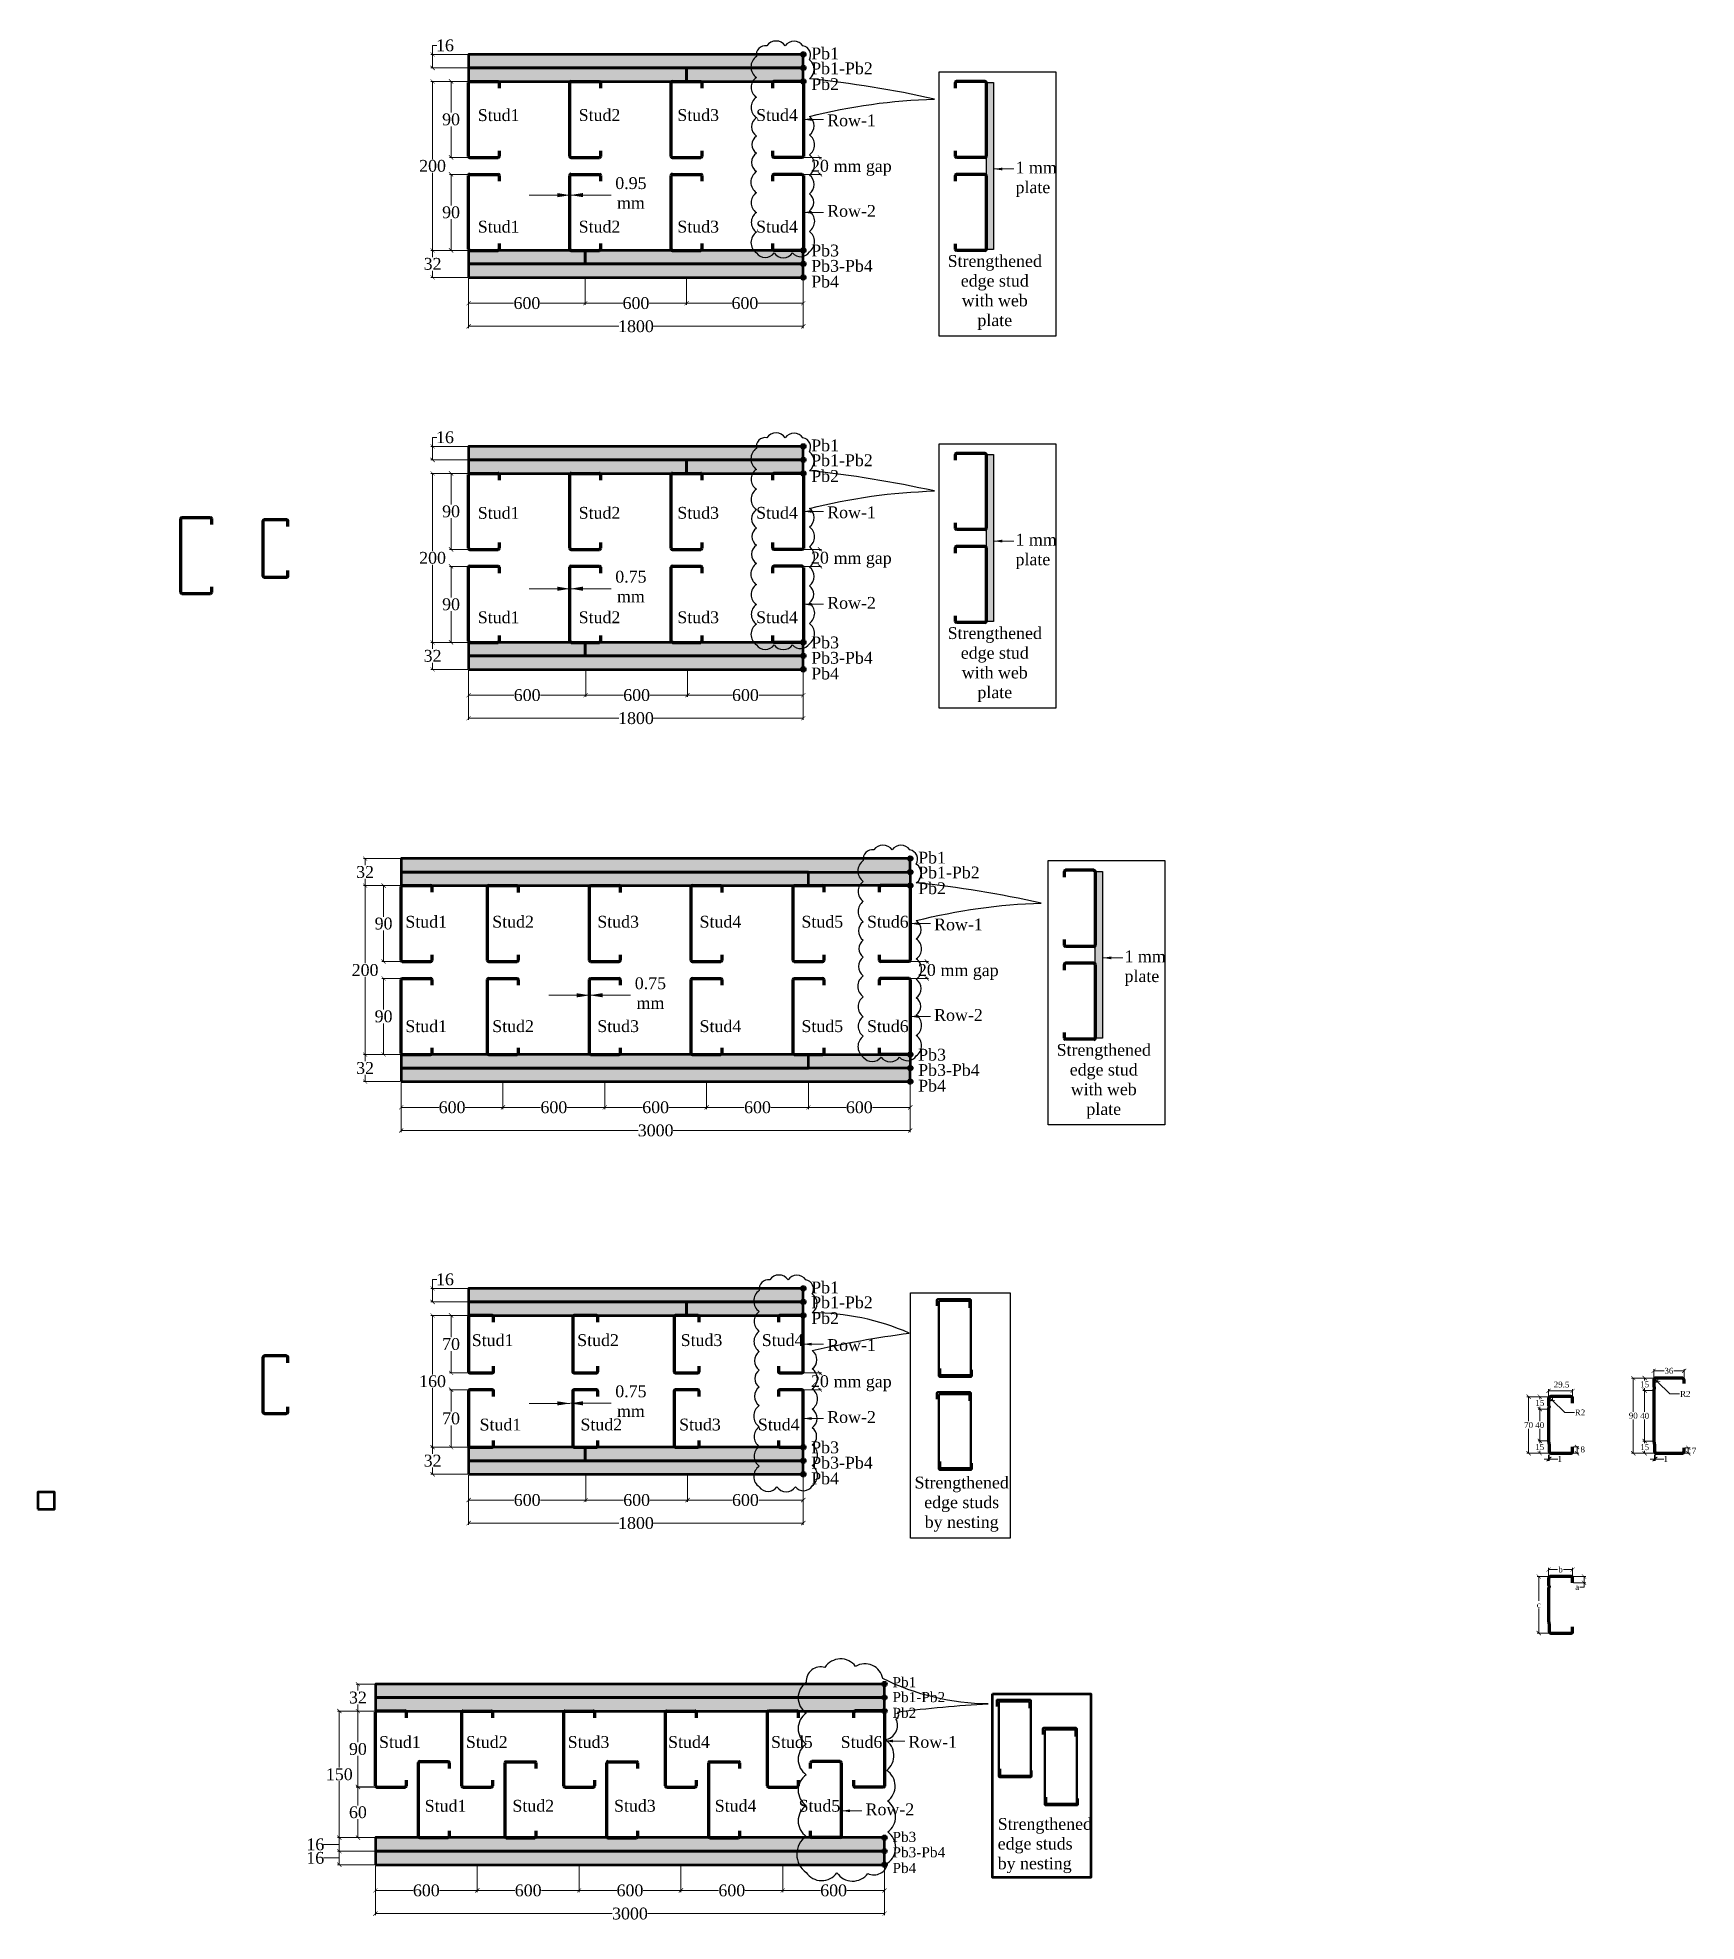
# Model space of a CAD drawing. Header units: millimetres. Extents: x 9570 to 11534, y -2071 to 158.
import ezdxf

# ---------------------------------------------------------------- set-up
doc = ezdxf.new("R2010")
doc.units = ezdxf.units.MM
doc.header["$PDMODE"] = 34
doc.layers.get('0').update_dxf_attribs({"lineweight": 9})
doc.layers.get('Defpoints').update_dxf_attribs({"color": 255})
doc.layers.add('Frame', color=7, linetype='Continuous', lineweight=35)
doc.styles.get("Standard").update_dxf_attribs({"font": 'times.ttf'})
doc.dimstyles.new('Times new roman', dxfattribs={"dimtxt": 14, "dimasz": 5, "dimexe": 2, "dimexo": 1, "dimgap": 1, "dimtad": 0, "dimtih": 1, "dimtoh": 1, "dimtxsty": 'Standard', "dimblk": 'ARCHTICK', "dimcen": 0, "dimclrd": 256, "dimclre": 256, "dimadec": 0, "dimazin": 0, "dimtfac": 1, "dimtmove": 0, "dimatfit": 3, "dimfxl": 1, "dimlwd": -1, "dimlwe": -1, "dimarcsym": 0})
doc.dimstyles.new('Times new roman-small', dxfattribs={"dimtxt": 7, "dimasz": 5, "dimexe": 2, "dimexo": 1, "dimgap": 1, "dimtad": 0, "dimtih": 1, "dimtoh": 1, "dimtxsty": 'Standard', "dimblk": 'ARCHTICK', "dimcen": 0, "dimclrd": 256, "dimclre": 256, "dimadec": 0, "dimazin": 0, "dimtfac": 1, "dimtmove": 0, "dimatfit": 3, "dimfxl": 1, "dimlwd": -1, "dimlwe": -1, "dimarcsym": 0})

msp = doc.modelspace()

# ---------------------------------------------------------------- texts
at = {"lineweight": 53, "attachment_point": 1}
for s, insert, char_height, width in [('Pb1', (10486.186, 146.629), 14, 41.76421), ('Pb1-Pb2', (10486.186, 129.012), 14, 41.76421), ('Pb2', (10486.186, 110.346), 14, 41.76421), ('Stud1', (10091.451, 73.625), 14, 41.76421), ('Stud2', (10210.855, 73.692), 14, 41.76421), ('Stud3', (10327.663, 73.692), 14, 41.76421), ('Stud4', (10420.927, 73.692), 14, 41.76421), ('Row-1', (10505.115, 67.403), 14, 90.08321), ('mm gap', (10512.745, 13.342), 14, 67.84268), ('1 mm\\Pplate', (10728.114, 11.582), 14, 90.08321), ('\\pxqc;0.95 \\Pmm', (10254.162, -6.867), 14, 37.13518), ('Row-2', (10505.115, -39.775), 14, 90.08321), ('Stud1', (10091.451, -58.443), 14, 41.76421), ('Stud2', (10210.855, -58.376), 14, 41.76421), ('Stud3', (10327.663, -58.376), 14, 41.76421), ('Stud4', (10420.927, -58.376), 14, 41.76421), ('Pb3', (10486.186, -86.637), 14, 41.76421), ('Pb3-Pb4', (10486.186, -104.814), 14, 41.76421), ('\\pxqc;Strengthened edge stud with web plate', (10658.448, -99.064), 14, 90.08321), ('Pb4', (10486.186, -123.401), 14, 41.76421), ('Pb1', (10486.186, -317.319), 14, 41.76421), ('Pb1-Pb2', (10486.186, -334.936), 14, 41.76421), ('Pb2', (10486.186, -353.602), 14, 41.76421), ('Stud1', (10091.451, -397.216), 14, 41.76421), ('Stud2', (10210.855, -397.149), 14, 41.76421), ('Stud3', (10327.663, -397.149), 14, 41.76421), ('Stud4', (10420.927, -397.149), 14, 41.76421), ('Row-1', (10505.115, -396.545), 14, 90.08321), ('1 mm\\Pplate', (10728.114, -428.882), 14, 90.08321), ('mm gap', (10512.745, -450.606), 14, 68.51632), ('\\pxqc;0.75 \\Pmm', (10254.162, -472.774), 14, 37.13518), ('Row-2', (10505.115, -503.723), 14, 90.08321), ('Stud1', (10091.451, -520.84), 14, 41.76421), ('Stud2', (10210.855, -520.773), 14, 41.76421), ('Stud3', (10327.663, -520.773), 14, 41.76421), ('Stud4', (10420.927, -520.773), 14, 41.76421), ('Pb3', (10486.186, -550.585), 14, 41.76421), ('\\pxqc;Strengthened edge stud with web plate', (10658.448, -539.528), 14, 90.08321), ('Pb3-Pb4', (10486.186, -568.762), 14, 41.76421), ('Pb4', (10486.186, -587.349), 14, 41.76421), ('Pb1-Pb2', (10612.789, -822.876), 14, 41.76421), ('Pb2', (10612.789, -841.542), 14, 41.76421), ('Stud1', (10005.661, -881.237), 14, 41.76421), ('Stud2', (10108.567, -881.17), 14, 41.76421), ('Stud3', (10232.917, -881.17), 14, 41.76421), ('Stud4', (10353.992, -881.17), 14, 41.76421), ('Stud5', (10474.642, -881.17), 14, 41.76421), ('Stud6', (10552.203, -881.17), 14, 41.76421), ('Row-1', (10631.719, -884.418), 14, 90.08321), ('1 mm\\Pplate', (10857.135, -922.235), 14, 90.08321), ('\\pxqc;0.75 \\Pmm', (10277.249, -954.019), 14, 37.13518), ('mm gap', (10639.347, -938.546), 14, 66.66304), ('Row-2', (10631.719, -991.596), 14, 90.08321), ('Stud1', (10005.661, -1004.86), 14, 41.76421), ('Stud2', (10108.567, -1004.793), 14, 41.76421), ('Stud3', (10232.917, -1004.793), 14, 41.76421), ('Stud4', (10353.992, -1004.793), 14, 41.76421), ('Stud5', (10474.642, -1004.793), 14, 41.76421), ('Stud6', (10552.203, -1004.793), 14, 41.76421), ('Pb3', (10612.789, -1038.525), 14, 41.76421), ('\\pxqc;Strengthened edge stud with web plate', (10787.469, -1032.881), 14, 90.08321), ('Pb3-Pb4', (10612.789, -1056.702), 14, 41.76421), ('Pb4', (10612.789, -1075.288), 14, 41.76421), ('Pb1', (10486.186, -1314.093), 14, 41.76421), ('Pb1-Pb2', (10486.186, -1331.71), 14, 41.76421), ('Pb2', (10486.186, -1350.376), 14, 41.76421), ('Stud1', (10084.32, -1376.516), 14, 41.76421), ('Stud2', (10209.155, -1376.449), 14, 41.76421), ('Stud3', (10331.614, -1376.449), 14, 41.76421), ('Stud4', (10427.701, -1376.449), 14, 41.76421), ('Row-1', (10505.115, -1382.318), 14, 90.08321), ('\\pxqc;0.75 \\Pmm', (10254.162, -1437.077), 14, 37.13518), ('mm gap', (10512.745, -1425.38), 14, 67.7513), ('Row-2', (10505.115, -1467.497), 14, 90.08321), ('Stud1', (10093.569, -1476.43), 14, 41.76421), ('Stud2', (10212.973, -1476.363), 14, 41.76421), ('Stud3', (10329.781, -1476.363), 14, 41.76421), ('Stud4', (10423.046, -1476.363), 14, 41.76421), ('Pb3', (10486.186, -1503.359), 14, 41.76421), ('Pb3-Pb4', (10486.186, -1521.535), 14, 41.76421), ('Pb4', (10486.186, -1540.122), 14, 41.76421), ('\\pxqc;Strengthened edge studs by nesting', (10609.793, -1545.032), 14, 109.03584), ('Pb1', (10582.353, -1782.382), 12, 41.76421), ('Pb1-Pb2', (10582.353, -1799.999), 12, 41.76421), ('Pb2', (10582.353, -1818.665), 12, 41.76421), ('Stud1', (9974.511, -1852.233), 14, 41.76421), ('Stud2', (10077.417, -1852.166), 14, 41.76421), ('Stud3', (10197.874, -1852.166), 14, 41.76421), ('Stud4', (10316.741, -1852.166), 14, 41.76421), ('Stud5', (10438.605, -1852.166), 14, 41.76421), ('Stud6', (10521.054, -1852.166), 14, 41.76421), ('Row-1', (10601.284, -1852.063), 14, 90.08321), ('Stud1', (10028.585, -1927.721), 14, 41.76421), ('Stud2', (10132.45, -1927.654), 14, 41.76421), ('Stud3', (10252.715, -1927.654), 14, 41.76421), ('Stud4', (10371.965, -1927.654), 14, 41.76421), ('Stud5', (10471.274, -1927.654), 14, 41.76421), ('Row-2', (10550.573, -1931.856), 14, 90.08321), ('Strengthened edge studs by nesting', (10706.993, -1949.154), 14, 109.03584), ('Pb3', (10582.351, -1965.514), 12, 41.76421), ('Pb3-Pb4', (10582.351, -1983.691), 12, 41.76421), ('Pb4', (10582.351, -2002.278), 12, 41.76421)]:
    msp.add_mtext(s, dxfattribs=dict(at, insert=insert, char_height=char_height, width=width))
at = {"insert": (10612.789, -805.259), "char_height": 14, "width": 41.76421, "attachment_point": 1}
msp.add_mtext('Pb1', dxfattribs=at)

# ---------------------------------------------------------------- blocks, each defined once
blk = doc.blocks.new('Stud')
at = {"lineweight": 120}
for p, q in [((4630.2, 1668.9), (4630.2, 1756.4)), ((4631.5, 1757.6), (4665.2, 1757.6)), ((4666.5, 1756.4), (4666.5, 1749.6)), ((4666.5, 1675.6), (4666.5, 1668.9)), ((4631.5, 1667.6), (4665.2, 1667.6))]:
    blk.add_line(p, q, dxfattribs=at)
for centre, start, end in [((4631.5, 1756.4), 90, 180), ((4665.2, 1756.4), 0, 90), ((4631.5, 1668.9), 180, 270), ((4665.2, 1668.9), 270, 0)]:
    blk.add_arc(centre, 1.25, start, end, dxfattribs=at)
blk = doc.blocks.new('_ArchTick')
at = {"color": 0, "linetype": 'ByBlock', "const_width": 0.15}
blk.add_lwpolyline([(-0.5, -0.5), (0.5, 0.5)], dxfattribs=at)
blk = doc.blocks.new('*D4')
at = {"transparency": 16777216}
for p, q in [((10080.6, -126.5), (10080.6, -158)), ((10218.7, -126.5), (10218.7, -158)), ((10080.6, -156), (10133.9, -156)), ((10218.7, -156), (10165.3, -156))]:
    blk.add_line(p, q, dxfattribs=at)
at = {"layer": 'Defpoints', "color": 0, "lineweight": 53, "transparency": 16777216}
for p in [(10080.6, -125.5), (10218.7, -125.5), (10218.7, -156)]:
    blk.add_point(p, dxfattribs=at)
at = {"transparency": 16777216, "xscale": 5, "yscale": 5, "zscale": 5, "rotation": 180}
blk.add_blockref('_ArchTick', (10080.6, -156), dxfattribs=at)
at = {"transparency": 16777216, "xscale": 5, "yscale": 5, "zscale": 5}
blk.add_blockref('_ArchTick', (10218.7, -156), dxfattribs=at)
at = {"color": 0, "lineweight": 53, "transparency": 16777216, "insert": (10149.6, -156), "char_height": 14, "attachment_point": 5}
blk.add_mtext('600', dxfattribs=at)
blk = doc.blocks.new('*D5')
at = {"transparency": 16777216}
for p, q in [((10218.7, -126.5), (10218.7, -158)), ((10338.7, -126.5), (10338.7, -158)), ((10218.7, -156), (10263, -156)), ((10338.7, -156), (10294.4, -156))]:
    blk.add_line(p, q, dxfattribs=at)
at = {"layer": 'Defpoints', "color": 0, "lineweight": 53, "transparency": 16777216}
for p in [(10218.7, -125.5), (10338.7, -125.5), (10338.7, -156)]:
    blk.add_point(p, dxfattribs=at)
at = {"transparency": 16777216, "xscale": 5, "yscale": 5, "zscale": 5, "rotation": 180}
blk.add_blockref('_ArchTick', (10218.7, -156), dxfattribs=at)
at = {"transparency": 16777216, "xscale": 5, "yscale": 5, "zscale": 5}
blk.add_blockref('_ArchTick', (10338.7, -156), dxfattribs=at)
at = {"color": 0, "lineweight": 53, "transparency": 16777216, "insert": (10278.7, -156), "char_height": 14, "attachment_point": 5}
blk.add_mtext('600', dxfattribs=at)
blk = doc.blocks.new('*D6')
at = {"transparency": 16777216}
for p, q in [((10338.7, -126.5), (10338.7, -158)), ((10476.8, -126.5), (10476.8, -158)), ((10338.7, -156), (10392.1, -156)), ((10476.8, -156), (10423.4, -156))]:
    blk.add_line(p, q, dxfattribs=at)
at = {"layer": 'Defpoints', "color": 0, "lineweight": 53, "transparency": 16777216}
for p in [(10338.7, -125.5), (10476.8, -125.5), (10476.8, -156)]:
    blk.add_point(p, dxfattribs=at)
at = {"transparency": 16777216, "xscale": 5, "yscale": 5, "zscale": 5, "rotation": 180}
blk.add_blockref('_ArchTick', (10338.7, -156), dxfattribs=at)
at = {"transparency": 16777216, "xscale": 5, "yscale": 5, "zscale": 5}
blk.add_blockref('_ArchTick', (10476.8, -156), dxfattribs=at)
at = {"color": 0, "lineweight": 53, "transparency": 16777216, "insert": (10407.7, -156), "char_height": 14, "attachment_point": 5}
blk.add_mtext('600', dxfattribs=at)
blk = doc.blocks.new('*D7')
at = {"transparency": 16777216}
for p, q in [((10080.6, -126.5), (10080.6, -185.4)), ((10476.8, -126.5), (10476.8, -185.4)), ((10080.6, -183.4), (10258.6, -183.4)), ((10476.8, -183.4), (10298.8, -183.4))]:
    blk.add_line(p, q, dxfattribs=at)
at = {"layer": 'Defpoints', "color": 0, "lineweight": 53, "transparency": 16777216}
for p in [(10080.6, -125.5), (10476.8, -125.5), (10476.8, -183.4)]:
    blk.add_point(p, dxfattribs=at)
at = {"transparency": 16777216, "xscale": 5, "yscale": 5, "zscale": 5, "rotation": 180}
blk.add_blockref('_ArchTick', (10080.6, -183.4), dxfattribs=at)
at = {"transparency": 16777216, "xscale": 5, "yscale": 5, "zscale": 5}
blk.add_blockref('_ArchTick', (10476.8, -183.4), dxfattribs=at)
at = {"color": 0, "lineweight": 53, "transparency": 16777216, "insert": (10278.7, -183.4), "char_height": 14, "attachment_point": 5}
blk.add_mtext('1800', dxfattribs=at)
blk = doc.blocks.new('*D8')
at = {"transparency": 16777216}
for p, q in [((10476.6, 16.5), (10498.5, 16.5)), ((10496.5, 16.5), (10496.5, 14.6)), ((10476.6, -3.5), (10498.5, -3.5)), ((10496.5, -3.5), (10496.5, -1.6))]:
    blk.add_line(p, q, dxfattribs=at)
at = {"layer": 'Defpoints', "color": 0, "lineweight": 53, "transparency": 16777216}
for p in [(10475.6, 16.5), (10475.6, -3.5), (10496.5, -3.5)]:
    blk.add_point(p, dxfattribs=at)
at = {"transparency": 16777216, "xscale": 5, "yscale": 5, "zscale": 5}
for p, rotation in [((10496.5, 16.5), 90), ((10496.5, -3.5), 270)]:
    blk.add_blockref('_ArchTick', p, dxfattribs=dict(at, rotation=rotation))
at = {"color": 0, "lineweight": 53, "transparency": 16777216, "insert": (10496.5, 6.5), "char_height": 14, "attachment_point": 5}
blk.add_mtext('20 ', dxfattribs=at)
blk = doc.blocks.new('*D9')
at = {"transparency": 16777216}
for p, q in [((10079.6, 106.5), (10035.9, 106.5)), ((10037.9, 106.5), (10037.9, 14.6)), ((10037.9, -93.5), (10037.9, -1.6)), ((10079.6, -93.5), (10035.9, -93.5))]:
    blk.add_line(p, q, dxfattribs=at)
at = {"layer": 'Defpoints', "color": 0, "lineweight": 53, "transparency": 16777216}
for p in [(10080.6, 106.5), (10037.9, -93.5), (10080.6, -93.5)]:
    blk.add_point(p, dxfattribs=at)
at = {"transparency": 16777216, "xscale": 5, "yscale": 5, "zscale": 5}
for p, rotation in [((10037.9, 106.5), 90), ((10037.9, -93.5), 270)]:
    blk.add_blockref('_ArchTick', p, dxfattribs=dict(at, rotation=rotation))
at = {"color": 0, "lineweight": 53, "transparency": 16777216, "insert": (10037.9, 6.5), "char_height": 14, "attachment_point": 5}
blk.add_mtext('200', dxfattribs=at)
blk = doc.blocks.new('*D10')
at = {"transparency": 16777216}
for p, q in [((10080.4, 106.5), (10057.8, 106.5)), ((10059.8, 106.5), (10059.8, 69.6)), ((10059.8, 16.5), (10059.8, 53.3)), ((10080.8, 16.5), (10057.8, 16.5))]:
    blk.add_line(p, q, dxfattribs=at)
at = {"layer": 'Defpoints', "color": 0, "lineweight": 53, "transparency": 16777216}
for p in [(10081.4, 106.5), (10059.8, 16.5), (10081.8, 16.5)]:
    blk.add_point(p, dxfattribs=at)
at = {"transparency": 16777216, "xscale": 5, "yscale": 5, "zscale": 5}
for p, rotation in [((10059.8, 106.5), 90), ((10059.8, 16.5), 270)]:
    blk.add_blockref('_ArchTick', p, dxfattribs=dict(at, rotation=rotation))
at = {"color": 0, "lineweight": 53, "transparency": 16777216, "insert": (10059.8, 61.5), "char_height": 14, "attachment_point": 5}
blk.add_mtext('90', dxfattribs=at)
blk = doc.blocks.new('*D11')
at = {"transparency": 16777216}
for p, q in [((10080.8, -3.5), (10057.8, -3.5)), ((10059.8, -3.5), (10059.8, -40.4)), ((10059.8, -93.5), (10059.8, -56.7)), ((10080.8, -93.5), (10057.8, -93.5))]:
    blk.add_line(p, q, dxfattribs=at)
at = {"layer": 'Defpoints', "color": 0, "lineweight": 53, "transparency": 16777216}
for p in [(10081.8, -3.5), (10059.8, -93.5), (10081.8, -93.5)]:
    blk.add_point(p, dxfattribs=at)
at = {"transparency": 16777216, "xscale": 5, "yscale": 5, "zscale": 5}
for p, rotation in [((10059.8, -3.5), 90), ((10059.8, -93.5), 270)]:
    blk.add_blockref('_ArchTick', p, dxfattribs=dict(at, rotation=rotation))
at = {"color": 0, "lineweight": 53, "transparency": 16777216, "insert": (10059.8, -48.5), "char_height": 14, "attachment_point": 5}
blk.add_mtext('90', dxfattribs=at)
blk = doc.blocks.new('*D12')
at = {"transparency": 16777216}
for p, q in [((10079.6, -93.5), (10035.9, -93.5)), ((10037.9, -93.5), (10037.9, -101.4)), ((10079.6, -125.5), (10035.9, -125.5)), ((10037.9, -125.5), (10037.9, -117.6))]:
    blk.add_line(p, q, dxfattribs=at)
at = {"layer": 'Defpoints', "color": 0, "lineweight": 53, "transparency": 16777216}
for p in [(10080.6, -93.5), (10037.9, -125.5), (10080.6, -125.5)]:
    blk.add_point(p, dxfattribs=at)
at = {"transparency": 16777216, "xscale": 5, "yscale": 5, "zscale": 5}
for p, rotation in [((10037.9, -93.5), 90), ((10037.9, -125.5), 270)]:
    blk.add_blockref('_ArchTick', p, dxfattribs=dict(at, rotation=rotation))
at = {"color": 0, "lineweight": 53, "transparency": 16777216, "insert": (10037.9, -109.5), "char_height": 14, "attachment_point": 5}
blk.add_mtext('32', dxfattribs=at)
blk = doc.blocks.new('*D13')
at = {"transparency": 16777216}
for p, q in [((10079.6, 138.5), (10035.9, 138.5)), ((10037.9, 138.5), (10037.9, 149.1)), ((10037.9, 149.1), (10042.9, 149.1)), ((10037.9, 122.5), (10037.9, 138.5)), ((10079.6, 122.5), (10035.9, 122.5))]:
    blk.add_line(p, q, dxfattribs=at)
at = {"layer": 'Defpoints', "color": 0, "lineweight": 53, "transparency": 16777216}
for p in [(10080.6, 138.5), (10037.9, 122.5), (10080.6, 122.5)]:
    blk.add_point(p, dxfattribs=at)
at = {"transparency": 16777216, "xscale": 5, "yscale": 5, "zscale": 5}
for p, rotation in [((10037.9, 138.5), 90), ((10037.9, 122.5), 270)]:
    blk.add_blockref('_ArchTick', p, dxfattribs=dict(at, rotation=rotation))
at = {"color": 0, "lineweight": 53, "transparency": 16777216, "insert": (10052.6, 149.1), "char_height": 14, "attachment_point": 5}
blk.add_mtext('16', dxfattribs=at)
blk = doc.blocks.new('*D14')
at = {"transparency": 16777216}
for p, q in [((10000.7, -1078.4), (10000.7, -1109.9)), ((10121.2, -1078.4), (10121.2, -1109.9)), ((10000.7, -1107.9), (10045.3, -1107.9)), ((10121.2, -1107.9), (10076.6, -1107.9))]:
    blk.add_line(p, q, dxfattribs=at)
at = {"layer": 'Defpoints', "color": 0, "lineweight": 53, "transparency": 16777216}
for p in [(10000.7, -1077.4), (10121.2, -1077.4), (10121.2, -1107.9)]:
    blk.add_point(p, dxfattribs=at)
at = {"transparency": 16777216, "xscale": 5, "yscale": 5, "zscale": 5, "rotation": 180}
blk.add_blockref('_ArchTick', (10000.7, -1107.9), dxfattribs=at)
at = {"transparency": 16777216, "xscale": 5, "yscale": 5, "zscale": 5}
blk.add_blockref('_ArchTick', (10121.2, -1107.9), dxfattribs=at)
at = {"color": 0, "lineweight": 53, "transparency": 16777216, "insert": (10061, -1107.9), "char_height": 14, "attachment_point": 5}
blk.add_mtext('600', dxfattribs=at)
blk = doc.blocks.new('*D15')
at = {"transparency": 16777216}
for p, q in [((10121.2, -1078.4), (10121.2, -1109.9)), ((10241.8, -1078.4), (10241.8, -1109.9)), ((10121.2, -1107.9), (10165.8, -1107.9)), ((10241.8, -1107.9), (10197.2, -1107.9))]:
    blk.add_line(p, q, dxfattribs=at)
at = {"layer": 'Defpoints', "color": 0, "lineweight": 53, "transparency": 16777216}
for p in [(10121.2, -1077.4), (10241.8, -1077.4), (10241.8, -1107.9)]:
    blk.add_point(p, dxfattribs=at)
at = {"transparency": 16777216, "xscale": 5, "yscale": 5, "zscale": 5, "rotation": 180}
blk.add_blockref('_ArchTick', (10121.2, -1107.9), dxfattribs=at)
at = {"transparency": 16777216, "xscale": 5, "yscale": 5, "zscale": 5}
blk.add_blockref('_ArchTick', (10241.8, -1107.9), dxfattribs=at)
at = {"color": 0, "lineweight": 53, "transparency": 16777216, "insert": (10181.5, -1107.9), "char_height": 14, "attachment_point": 5}
blk.add_mtext('600', dxfattribs=at)
blk = doc.blocks.new('*D16')
at = {"transparency": 16777216}
for p, q in [((10241.8, -1078.4), (10241.8, -1109.9)), ((10362.3, -1078.4), (10362.3, -1109.9)), ((10241.8, -1107.9), (10286.4, -1107.9)), ((10362.3, -1107.9), (10317.7, -1107.9))]:
    blk.add_line(p, q, dxfattribs=at)
at = {"layer": 'Defpoints', "color": 0, "lineweight": 53, "transparency": 16777216}
for p in [(10241.8, -1077.4), (10362.3, -1077.4), (10362.3, -1107.9)]:
    blk.add_point(p, dxfattribs=at)
at = {"transparency": 16777216, "xscale": 5, "yscale": 5, "zscale": 5, "rotation": 180}
blk.add_blockref('_ArchTick', (10241.8, -1107.9), dxfattribs=at)
at = {"transparency": 16777216, "xscale": 5, "yscale": 5, "zscale": 5}
blk.add_blockref('_ArchTick', (10362.3, -1107.9), dxfattribs=at)
at = {"color": 0, "lineweight": 53, "transparency": 16777216, "insert": (10302, -1107.9), "char_height": 14, "attachment_point": 5}
blk.add_mtext('600', dxfattribs=at)
blk = doc.blocks.new('*D17')
at = {"transparency": 16777216}
for p, q in [((10362.3, -1078.4), (10362.3, -1109.9)), ((10482.9, -1078.4), (10482.9, -1109.9)), ((10362.3, -1107.9), (10406.9, -1107.9)), ((10482.9, -1107.9), (10438.3, -1107.9))]:
    blk.add_line(p, q, dxfattribs=at)
at = {"layer": 'Defpoints', "color": 0, "lineweight": 53, "transparency": 16777216}
for p in [(10362.3, -1077.4), (10482.9, -1077.4), (10482.9, -1107.9)]:
    blk.add_point(p, dxfattribs=at)
at = {"transparency": 16777216, "xscale": 5, "yscale": 5, "zscale": 5, "rotation": 180}
blk.add_blockref('_ArchTick', (10362.3, -1107.9), dxfattribs=at)
at = {"transparency": 16777216, "xscale": 5, "yscale": 5, "zscale": 5}
blk.add_blockref('_ArchTick', (10482.9, -1107.9), dxfattribs=at)
at = {"color": 0, "lineweight": 53, "transparency": 16777216, "insert": (10422.6, -1107.9), "char_height": 14, "attachment_point": 5}
blk.add_mtext('600', dxfattribs=at)
blk = doc.blocks.new('*D18')
at = {"transparency": 16777216}
for p, q in [((10482.9, -1079.1), (10482.9, -1109.9)), ((10603.4, -1078.4), (10603.4, -1109.9)), ((10482.9, -1107.9), (10527.5, -1107.9)), ((10603.4, -1107.9), (10558.8, -1107.9))]:
    blk.add_line(p, q, dxfattribs=at)
at = {"layer": 'Defpoints', "color": 0, "lineweight": 53, "transparency": 16777216}
for p in [(10482.9, -1078.1), (10603.4, -1077.4), (10603.4, -1107.9)]:
    blk.add_point(p, dxfattribs=at)
at = {"transparency": 16777216, "xscale": 5, "yscale": 5, "zscale": 5, "rotation": 180}
blk.add_blockref('_ArchTick', (10482.9, -1107.9), dxfattribs=at)
at = {"transparency": 16777216, "xscale": 5, "yscale": 5, "zscale": 5}
blk.add_blockref('_ArchTick', (10603.4, -1107.9), dxfattribs=at)
at = {"color": 0, "lineweight": 53, "transparency": 16777216, "insert": (10543.1, -1107.9), "char_height": 14, "attachment_point": 5}
blk.add_mtext('600', dxfattribs=at)
blk = doc.blocks.new('*D19')
at = {"transparency": 16777216}
for p, q in [((10000.7, -1078.4), (10000.7, -1137.3)), ((10603.4, -1078.4), (10603.4, -1137.3)), ((10000.7, -1135.3), (10281.2, -1135.3)), ((10603.4, -1135.3), (10322.9, -1135.3))]:
    blk.add_line(p, q, dxfattribs=at)
at = {"layer": 'Defpoints', "color": 0, "lineweight": 53, "transparency": 16777216}
for p in [(10000.7, -1077.4), (10603.4, -1077.4), (10603.4, -1135.3)]:
    blk.add_point(p, dxfattribs=at)
at = {"transparency": 16777216, "xscale": 5, "yscale": 5, "zscale": 5, "rotation": 180}
blk.add_blockref('_ArchTick', (10000.7, -1135.3), dxfattribs=at)
at = {"transparency": 16777216, "xscale": 5, "yscale": 5, "zscale": 5}
blk.add_blockref('_ArchTick', (10603.4, -1135.3), dxfattribs=at)
at = {"color": 0, "lineweight": 53, "transparency": 16777216, "insert": (10302, -1135.3), "char_height": 14, "attachment_point": 5}
blk.add_mtext('3000', dxfattribs=at)
blk = doc.blocks.new('*D22')
at = {"transparency": 16777216}
for p, q in [((10603.2, -935.3), (10625.1, -935.3)), ((10623.1, -935.3), (10623.1, -937.3)), ((10603.2, -955.4), (10625.1, -955.4)), ((10623.1, -955.4), (10623.1, -953.5))]:
    blk.add_line(p, q, dxfattribs=at)
at = {"layer": 'Defpoints', "color": 0, "lineweight": 53, "transparency": 16777216}
for p in [(10602.2, -935.3), (10602.2, -955.4), (10623.1, -955.4)]:
    blk.add_point(p, dxfattribs=at)
at = {"transparency": 16777216, "xscale": 5, "yscale": 5, "zscale": 5}
for p, rotation in [((10623.1, -935.3), 90), ((10623.1, -955.4), 270)]:
    blk.add_blockref('_ArchTick', p, dxfattribs=dict(at, rotation=rotation))
at = {"color": 0, "lineweight": 53, "transparency": 16777216, "insert": (10623.1, -945.4), "char_height": 14, "attachment_point": 5}
blk.add_mtext('20 ', dxfattribs=at)
blk = doc.blocks.new('*D20')
at = {"transparency": 16777216}
for p, q in [((9999.7, -845.4), (9956, -845.4)), ((9958, -845.4), (9958, -937.3)), ((9958, -1045.4), (9958, -953.5)), ((9999.7, -1045.4), (9956, -1045.4))]:
    blk.add_line(p, q, dxfattribs=at)
at = {"layer": 'Defpoints', "color": 0, "lineweight": 53, "transparency": 16777216}
for p in [(10000.7, -845.4), (9958, -1045.4), (10000.7, -1045.4)]:
    blk.add_point(p, dxfattribs=at)
at = {"transparency": 16777216, "xscale": 5, "yscale": 5, "zscale": 5}
for p, rotation in [((9958, -845.4), 90), ((9958, -1045.4), 270)]:
    blk.add_blockref('_ArchTick', p, dxfattribs=dict(at, rotation=rotation))
at = {"color": 0, "lineweight": 53, "transparency": 16777216, "insert": (9958, -945.4), "char_height": 14, "attachment_point": 5}
blk.add_mtext('200', dxfattribs=at)
blk = doc.blocks.new('*D23')
at = {"transparency": 16777216}
for p, q in [((10000.5, -845.4), (9977.9, -845.4)), ((9979.9, -845.4), (9979.9, -882.2)), ((9979.9, -935.3), (9979.9, -898.5)), ((10000.9, -935.3), (9977.9, -935.3))]:
    blk.add_line(p, q, dxfattribs=at)
at = {"layer": 'Defpoints', "color": 0, "lineweight": 53, "transparency": 16777216}
for p in [(10001.5, -845.4), (9979.9, -935.3), (10001.9, -935.3)]:
    blk.add_point(p, dxfattribs=at)
at = {"transparency": 16777216, "xscale": 5, "yscale": 5, "zscale": 5}
for p, rotation in [((9979.9, -845.4), 90), ((9979.9, -935.3), 270)]:
    blk.add_blockref('_ArchTick', p, dxfattribs=dict(at, rotation=rotation))
at = {"color": 0, "lineweight": 53, "transparency": 16777216, "insert": (9979.9, -890.4), "char_height": 14, "attachment_point": 5}
blk.add_mtext('90', dxfattribs=at)
blk = doc.blocks.new('*D24')
at = {"transparency": 16777216}
for p, q in [((10000.9, -955.3), (9977.9, -955.3)), ((9979.9, -955.3), (9979.9, -992.2)), ((9979.9, -1045.3), (9979.9, -1008.5)), ((10000.9, -1045.3), (9977.9, -1045.3))]:
    blk.add_line(p, q, dxfattribs=at)
at = {"layer": 'Defpoints', "color": 0, "lineweight": 53, "transparency": 16777216}
for p in [(10001.9, -955.3), (9979.9, -1045.3), (10001.9, -1045.3)]:
    blk.add_point(p, dxfattribs=at)
at = {"transparency": 16777216, "xscale": 5, "yscale": 5, "zscale": 5}
for p, rotation in [((9979.9, -955.3), 90), ((9979.9, -1045.3), 270)]:
    blk.add_blockref('_ArchTick', p, dxfattribs=dict(at, rotation=rotation))
at = {"color": 0, "lineweight": 53, "transparency": 16777216, "insert": (9979.9, -1000.3), "char_height": 14, "attachment_point": 5}
blk.add_mtext('90', dxfattribs=at)
blk = doc.blocks.new('*D25')
at = {"transparency": 16777216}
for p, q in [((9999.7, -813.4), (9956, -813.4)), ((9958, -813.4), (9958, -821.3)), ((9999.7, -845.4), (9956, -845.4)), ((9958, -845.4), (9958, -837.5))]:
    blk.add_line(p, q, dxfattribs=at)
at = {"layer": 'Defpoints', "color": 0, "lineweight": 53, "transparency": 16777216}
for p in [(10000.7, -813.4), (9958, -845.4), (10000.7, -845.4)]:
    blk.add_point(p, dxfattribs=at)
at = {"transparency": 16777216, "xscale": 5, "yscale": 5, "zscale": 5}
for p, rotation in [((9958, -813.4), 90), ((9958, -845.4), 270)]:
    blk.add_blockref('_ArchTick', p, dxfattribs=dict(at, rotation=rotation))
at = {"color": 0, "lineweight": 53, "transparency": 16777216, "insert": (9958, -829.4), "char_height": 14, "attachment_point": 5}
blk.add_mtext('32', dxfattribs=at)
blk = doc.blocks.new('*D21')
at = {"transparency": 16777216}
for p, q in [((9999.7, -1045.4), (9956, -1045.4)), ((9958, -1045.4), (9958, -1053.3)), ((9958, -1077.4), (9958, -1069.5)), ((9999.7, -1077.4), (9956, -1077.4))]:
    blk.add_line(p, q, dxfattribs=at)
at = {"layer": 'Defpoints', "color": 0, "lineweight": 53, "transparency": 16777216}
for p in [(10000.7, -1045.4), (9958, -1077.4), (10000.7, -1077.4)]:
    blk.add_point(p, dxfattribs=at)
at = {"transparency": 16777216, "xscale": 5, "yscale": 5, "zscale": 5}
for p, rotation in [((9958, -1045.4), 90), ((9958, -1077.4), 270)]:
    blk.add_blockref('_ArchTick', p, dxfattribs=dict(at, rotation=rotation))
at = {"color": 0, "lineweight": 53, "transparency": 16777216, "insert": (9958, -1061.4), "char_height": 14, "attachment_point": 5}
blk.add_mtext('32', dxfattribs=at)
blk = doc.blocks.new('Stud-70mm')
at = {"lineweight": 120}
blk.add_lwpolyline([(9866.6, -420.4), (9866.6, -414.4, 0.414214), (9864.6, -412.4), (9839.1, -412.4, 0.414214), (9837.1, -414.4), (9837.1, -478.4, 0.414214), (9839.1, -480.4), (9864.6, -480.4, 0.414214), (9866.6, -478.4), (9866.6, -472.4)], format="xyb", dxfattribs=at)
blk = doc.blocks.new('*D30')
at = {"transparency": 16777216}
for p, q in [((10080.6, -590.5), (10080.6, -622)), ((10219.2, -590.5), (10219.2, -622)), ((10080.6, -620), (10134.2, -620)), ((10219.2, -620), (10165.6, -620))]:
    blk.add_line(p, q, dxfattribs=at)
at = {"layer": 'Defpoints', "color": 0, "lineweight": 53, "transparency": 16777216}
for p in [(10080.6, -589.5), (10219.2, -589.5), (10219.2, -620)]:
    blk.add_point(p, dxfattribs=at)
at = {"transparency": 16777216, "xscale": 5, "yscale": 5, "zscale": 5, "rotation": 180}
blk.add_blockref('_ArchTick', (10080.6, -620), dxfattribs=at)
at = {"transparency": 16777216, "xscale": 5, "yscale": 5, "zscale": 5}
blk.add_blockref('_ArchTick', (10219.2, -620), dxfattribs=at)
at = {"color": 0, "lineweight": 53, "transparency": 16777216, "insert": (10149.9, -620), "char_height": 14, "attachment_point": 5}
blk.add_mtext('600', dxfattribs=at)
blk = doc.blocks.new('*D31')
at = {"transparency": 16777216}
for p, q in [((10219.2, -590.5), (10219.2, -622)), ((10339.8, -590.5), (10339.8, -622)), ((10219.2, -620), (10263.8, -620)), ((10339.8, -620), (10295.2, -620))]:
    blk.add_line(p, q, dxfattribs=at)
at = {"layer": 'Defpoints', "color": 0, "lineweight": 53, "transparency": 16777216}
for p in [(10219.2, -589.5), (10339.8, -589.5), (10339.8, -620)]:
    blk.add_point(p, dxfattribs=at)
at = {"transparency": 16777216, "xscale": 5, "yscale": 5, "zscale": 5, "rotation": 180}
blk.add_blockref('_ArchTick', (10219.2, -620), dxfattribs=at)
at = {"transparency": 16777216, "xscale": 5, "yscale": 5, "zscale": 5}
blk.add_blockref('_ArchTick', (10339.8, -620), dxfattribs=at)
at = {"color": 0, "lineweight": 53, "transparency": 16777216, "insert": (10279.5, -620), "char_height": 14, "attachment_point": 5}
blk.add_mtext('600', dxfattribs=at)
blk = doc.blocks.new('*D32')
at = {"transparency": 16777216}
for p, q in [((10339.8, -590.5), (10339.8, -622)), ((10476.8, -590.5), (10476.8, -622)), ((10339.8, -620), (10392.6, -620)), ((10476.8, -620), (10424, -620))]:
    blk.add_line(p, q, dxfattribs=at)
at = {"layer": 'Defpoints', "color": 0, "lineweight": 53, "transparency": 16777216}
for p in [(10339.8, -589.5), (10476.8, -589.5), (10476.8, -620)]:
    blk.add_point(p, dxfattribs=at)
at = {"transparency": 16777216, "xscale": 5, "yscale": 5, "zscale": 5, "rotation": 180}
blk.add_blockref('_ArchTick', (10339.8, -620), dxfattribs=at)
at = {"transparency": 16777216, "xscale": 5, "yscale": 5, "zscale": 5}
blk.add_blockref('_ArchTick', (10476.8, -620), dxfattribs=at)
at = {"color": 0, "lineweight": 53, "transparency": 16777216, "insert": (10408.3, -620), "char_height": 14, "attachment_point": 5}
blk.add_mtext('600', dxfattribs=at)
blk = doc.blocks.new('*D33')
at = {"transparency": 16777216}
for p, q in [((10080.6, -590.5), (10080.6, -649.3)), ((10476.8, -590.5), (10476.8, -649.3)), ((10080.6, -647.3), (10258.6, -647.3)), ((10476.8, -647.3), (10298.8, -647.3))]:
    blk.add_line(p, q, dxfattribs=at)
at = {"layer": 'Defpoints', "color": 0, "lineweight": 53, "transparency": 16777216}
for p in [(10080.6, -589.5), (10476.8, -589.5), (10476.8, -647.3)]:
    blk.add_point(p, dxfattribs=at)
at = {"transparency": 16777216, "xscale": 5, "yscale": 5, "zscale": 5, "rotation": 180}
blk.add_blockref('_ArchTick', (10080.6, -647.3), dxfattribs=at)
at = {"transparency": 16777216, "xscale": 5, "yscale": 5, "zscale": 5}
blk.add_blockref('_ArchTick', (10476.8, -647.3), dxfattribs=at)
at = {"color": 0, "lineweight": 53, "transparency": 16777216, "insert": (10278.7, -647.3), "char_height": 14, "attachment_point": 5}
blk.add_mtext('1800', dxfattribs=at)
blk = doc.blocks.new('*D34')
at = {"transparency": 16777216}
for p, q in [((10476.6, -447.4), (10498.5, -447.4)), ((10476.6, -467.5), (10498.5, -467.5)), ((10496.5, -447.4), (10496.5, -449.3)), ((10496.5, -467.5), (10496.5, -465.6))]:
    blk.add_line(p, q, dxfattribs=at)
at = {"layer": 'Defpoints', "color": 0, "lineweight": 53, "transparency": 16777216}
for p in [(10475.6, -447.4), (10475.6, -467.5), (10496.5, -467.5)]:
    blk.add_point(p, dxfattribs=at)
at = {"transparency": 16777216, "xscale": 5, "yscale": 5, "zscale": 5}
for p, rotation in [((10496.5, -447.4), 90), ((10496.5, -467.5), 270)]:
    blk.add_blockref('_ArchTick', p, dxfattribs=dict(at, rotation=rotation))
at = {"color": 0, "lineweight": 53, "transparency": 16777216, "insert": (10496.5, -457.4), "char_height": 14, "attachment_point": 5}
blk.add_mtext('20 ', dxfattribs=at)
blk = doc.blocks.new('*D27')
at = {"transparency": 16777216}
for p, q in [((10079.6, -357.5), (10035.9, -357.5)), ((10037.9, -357.5), (10037.9, -449.3)), ((10037.9, -557.5), (10037.9, -465.6)), ((10079.6, -557.5), (10035.9, -557.5))]:
    blk.add_line(p, q, dxfattribs=at)
at = {"layer": 'Defpoints', "color": 0, "lineweight": 53, "transparency": 16777216}
for p in [(10080.6, -357.5), (10037.9, -557.5), (10080.6, -557.5)]:
    blk.add_point(p, dxfattribs=at)
at = {"transparency": 16777216, "xscale": 5, "yscale": 5, "zscale": 5}
for p, rotation in [((10037.9, -357.5), 90), ((10037.9, -557.5), 270)]:
    blk.add_blockref('_ArchTick', p, dxfattribs=dict(at, rotation=rotation))
at = {"color": 0, "lineweight": 53, "transparency": 16777216, "insert": (10037.9, -457.5), "char_height": 14, "attachment_point": 5}
blk.add_mtext('200', dxfattribs=at)
blk = doc.blocks.new('*D28')
at = {"transparency": 16777216}
for p, q in [((10080.4, -357.5), (10057.8, -357.5)), ((10059.8, -357.5), (10059.8, -394.3)), ((10059.8, -447.5), (10059.8, -410.6)), ((10080.8, -447.5), (10057.8, -447.5))]:
    blk.add_line(p, q, dxfattribs=at)
at = {"layer": 'Defpoints', "color": 0, "lineweight": 53, "transparency": 16777216}
for p in [(10081.4, -357.5), (10059.8, -447.5), (10081.8, -447.5)]:
    blk.add_point(p, dxfattribs=at)
at = {"transparency": 16777216, "xscale": 5, "yscale": 5, "zscale": 5}
for p, rotation in [((10059.8, -357.5), 90), ((10059.8, -447.5), 270)]:
    blk.add_blockref('_ArchTick', p, dxfattribs=dict(at, rotation=rotation))
at = {"color": 0, "lineweight": 53, "transparency": 16777216, "insert": (10059.8, -402.5), "char_height": 14, "attachment_point": 5}
blk.add_mtext('90', dxfattribs=at)
blk = doc.blocks.new('*D29')
at = {"transparency": 16777216}
for p, q in [((10080.8, -467.5), (10057.8, -467.5)), ((10059.8, -467.5), (10059.8, -504.3)), ((10059.8, -557.5), (10059.8, -520.6)), ((10080.8, -557.5), (10057.8, -557.5))]:
    blk.add_line(p, q, dxfattribs=at)
at = {"layer": 'Defpoints', "color": 0, "lineweight": 53, "transparency": 16777216}
for p in [(10081.8, -467.5), (10059.8, -557.5), (10081.8, -557.5)]:
    blk.add_point(p, dxfattribs=at)
at = {"transparency": 16777216, "xscale": 5, "yscale": 5, "zscale": 5}
for p, rotation in [((10059.8, -467.5), 90), ((10059.8, -557.5), 270)]:
    blk.add_blockref('_ArchTick', p, dxfattribs=dict(at, rotation=rotation))
at = {"color": 0, "lineweight": 53, "transparency": 16777216, "insert": (10059.8, -512.5), "char_height": 14, "attachment_point": 5}
blk.add_mtext('90', dxfattribs=at)
blk = doc.blocks.new('*D35')
at = {"transparency": 16777216}
for p, q in [((10079.6, -557.5), (10035.9, -557.5)), ((10037.9, -557.5), (10037.9, -565.3)), ((10079.6, -589.5), (10035.9, -589.5)), ((10037.9, -589.5), (10037.9, -581.6))]:
    blk.add_line(p, q, dxfattribs=at)
at = {"layer": 'Defpoints', "color": 0, "lineweight": 53, "transparency": 16777216}
for p in [(10080.6, -557.5), (10037.9, -589.5), (10080.6, -589.5)]:
    blk.add_point(p, dxfattribs=at)
at = {"transparency": 16777216, "xscale": 5, "yscale": 5, "zscale": 5}
for p, rotation in [((10037.9, -557.5), 90), ((10037.9, -589.5), 270)]:
    blk.add_blockref('_ArchTick', p, dxfattribs=dict(at, rotation=rotation))
at = {"color": 0, "lineweight": 53, "transparency": 16777216, "insert": (10037.9, -573.5), "char_height": 14, "attachment_point": 5}
blk.add_mtext('32', dxfattribs=at)
blk = doc.blocks.new('*D36')
at = {"transparency": 16777216}
for p, q in [((10079.6, -325.5), (10035.9, -325.5)), ((10037.9, -325.5), (10037.9, -314.8)), ((10037.9, -314.8), (10042.9, -314.8)), ((10037.9, -341.5), (10037.9, -325.5)), ((10079.6, -341.5), (10035.9, -341.5))]:
    blk.add_line(p, q, dxfattribs=at)
at = {"layer": 'Defpoints', "color": 0, "lineweight": 53, "transparency": 16777216}
for p in [(10080.6, -325.5), (10037.9, -341.5), (10080.6, -341.5)]:
    blk.add_point(p, dxfattribs=at)
at = {"transparency": 16777216, "xscale": 5, "yscale": 5, "zscale": 5}
for p, rotation in [((10037.9, -325.5), 90), ((10037.9, -341.5), 270)]:
    blk.add_blockref('_ArchTick', p, dxfattribs=dict(at, rotation=rotation))
at = {"color": 0, "lineweight": 53, "transparency": 16777216, "insert": (10052.6, -314.8), "char_height": 14, "attachment_point": 5}
blk.add_mtext('16', dxfattribs=at)
blk = doc.blocks.new('*D37')
at = {"transparency": 16777216}
for p, q in [((10080.6, -1543.2), (10080.6, -1574.8)), ((10219.2, -1543.2), (10219.2, -1574.8)), ((10080.6, -1572.8), (10134.2, -1572.8)), ((10219.2, -1572.8), (10165.6, -1572.8))]:
    blk.add_line(p, q, dxfattribs=at)
at = {"layer": 'Defpoints', "color": 0, "lineweight": 53, "transparency": 16777216}
for p in [(10080.6, -1542.2), (10219.2, -1542.2), (10219.2, -1572.8)]:
    blk.add_point(p, dxfattribs=at)
at = {"transparency": 16777216, "xscale": 5, "yscale": 5, "zscale": 5, "rotation": 180}
blk.add_blockref('_ArchTick', (10080.6, -1572.8), dxfattribs=at)
at = {"transparency": 16777216, "xscale": 5, "yscale": 5, "zscale": 5}
blk.add_blockref('_ArchTick', (10219.2, -1572.8), dxfattribs=at)
at = {"color": 0, "lineweight": 53, "transparency": 16777216, "insert": (10149.9, -1572.8), "char_height": 14, "attachment_point": 5}
blk.add_mtext('600', dxfattribs=at)
blk = doc.blocks.new('*D38')
at = {"transparency": 16777216}
for p, q in [((10219.2, -1543.2), (10219.2, -1574.8)), ((10339.8, -1543.2), (10339.8, -1574.8)), ((10219.2, -1572.8), (10263.8, -1572.8)), ((10339.8, -1572.8), (10295.2, -1572.8))]:
    blk.add_line(p, q, dxfattribs=at)
at = {"layer": 'Defpoints', "color": 0, "lineweight": 53, "transparency": 16777216}
for p in [(10219.2, -1542.2), (10339.8, -1542.2), (10339.8, -1572.8)]:
    blk.add_point(p, dxfattribs=at)
at = {"transparency": 16777216, "xscale": 5, "yscale": 5, "zscale": 5, "rotation": 180}
blk.add_blockref('_ArchTick', (10219.2, -1572.8), dxfattribs=at)
at = {"transparency": 16777216, "xscale": 5, "yscale": 5, "zscale": 5}
blk.add_blockref('_ArchTick', (10339.8, -1572.8), dxfattribs=at)
at = {"color": 0, "lineweight": 53, "transparency": 16777216, "insert": (10279.5, -1572.8), "char_height": 14, "attachment_point": 5}
blk.add_mtext('600', dxfattribs=at)
blk = doc.blocks.new('*D39')
at = {"transparency": 16777216}
for p, q in [((10339.8, -1543.2), (10339.8, -1574.8)), ((10476.8, -1543.2), (10476.8, -1574.8)), ((10339.8, -1572.8), (10392.6, -1572.8)), ((10476.8, -1572.8), (10424, -1572.8))]:
    blk.add_line(p, q, dxfattribs=at)
at = {"layer": 'Defpoints', "color": 0, "lineweight": 53, "transparency": 16777216}
for p in [(10339.8, -1542.2), (10476.8, -1542.2), (10476.8, -1572.8)]:
    blk.add_point(p, dxfattribs=at)
at = {"transparency": 16777216, "xscale": 5, "yscale": 5, "zscale": 5, "rotation": 180}
blk.add_blockref('_ArchTick', (10339.8, -1572.8), dxfattribs=at)
at = {"transparency": 16777216, "xscale": 5, "yscale": 5, "zscale": 5}
blk.add_blockref('_ArchTick', (10476.8, -1572.8), dxfattribs=at)
at = {"color": 0, "lineweight": 53, "transparency": 16777216, "insert": (10408.3, -1572.8), "char_height": 14, "attachment_point": 5}
blk.add_mtext('600', dxfattribs=at)
blk = doc.blocks.new('*D40')
at = {"transparency": 16777216}
for p, q in [((10080.6, -1543.2), (10080.6, -1602.1)), ((10476.8, -1543.2), (10476.8, -1602.1)), ((10080.6, -1600.1), (10258.6, -1600.1)), ((10476.8, -1600.1), (10298.8, -1600.1))]:
    blk.add_line(p, q, dxfattribs=at)
at = {"layer": 'Defpoints', "color": 0, "lineweight": 53, "transparency": 16777216}
for p in [(10080.6, -1542.2), (10476.8, -1542.2), (10476.8, -1600.1)]:
    blk.add_point(p, dxfattribs=at)
at = {"transparency": 16777216, "xscale": 5, "yscale": 5, "zscale": 5, "rotation": 180}
blk.add_blockref('_ArchTick', (10080.6, -1600.1), dxfattribs=at)
at = {"transparency": 16777216, "xscale": 5, "yscale": 5, "zscale": 5}
blk.add_blockref('_ArchTick', (10476.8, -1600.1), dxfattribs=at)
at = {"color": 0, "lineweight": 53, "transparency": 16777216, "insert": (10278.7, -1600.1), "char_height": 14, "attachment_point": 5}
blk.add_mtext('1800', dxfattribs=at)
blk = doc.blocks.new('*D41')
at = {"transparency": 16777216}
for p, q in [((10476.6, -1422.2), (10498.5, -1422.2)), ((10496.5, -1422.2), (10496.5, -1424.1)), ((10476.6, -1442.2), (10498.5, -1442.2)), ((10496.5, -1442.2), (10496.5, -1440.3))]:
    blk.add_line(p, q, dxfattribs=at)
at = {"layer": 'Defpoints', "color": 0, "lineweight": 53, "transparency": 16777216}
for p in [(10475.6, -1422.2), (10475.6, -1442.2), (10496.5, -1442.2)]:
    blk.add_point(p, dxfattribs=at)
at = {"transparency": 16777216, "xscale": 5, "yscale": 5, "zscale": 5}
for p, rotation in [((10496.5, -1422.2), 90), ((10496.5, -1442.2), 270)]:
    blk.add_blockref('_ArchTick', p, dxfattribs=dict(at, rotation=rotation))
at = {"color": 0, "lineweight": 53, "transparency": 16777216, "insert": (10496.5, -1432.2), "char_height": 14, "attachment_point": 5}
blk.add_mtext('20 ', dxfattribs=at)
blk = doc.blocks.new('*D42')
at = {"transparency": 16777216}
for p, q in [((10079.6, -1354.2), (10035.9, -1354.2)), ((10037.9, -1354.2), (10037.9, -1424.1)), ((10037.9, -1510.2), (10037.9, -1440.4)), ((10079.6, -1510.2), (10035.9, -1510.2))]:
    blk.add_line(p, q, dxfattribs=at)
at = {"layer": 'Defpoints', "color": 0, "lineweight": 53, "transparency": 16777216}
for p in [(10080.6, -1354.2), (10037.9, -1510.2), (10080.6, -1510.2)]:
    blk.add_point(p, dxfattribs=at)
at = {"transparency": 16777216, "xscale": 5, "yscale": 5, "zscale": 5}
for p, rotation in [((10037.9, -1354.2), 90), ((10037.9, -1510.2), 270)]:
    blk.add_blockref('_ArchTick', p, dxfattribs=dict(at, rotation=rotation))
at = {"color": 0, "lineweight": 53, "transparency": 16777216, "insert": (10037.9, -1432.2), "char_height": 14, "attachment_point": 5}
blk.add_mtext('160', dxfattribs=at)
blk = doc.blocks.new('*D43')
at = {"transparency": 16777216}
for p, q in [((10037.9, -1322.2), (10037.9, -1311.6)), ((10037.9, -1311.6), (10042.9, -1311.6)), ((10079.6, -1322.2), (10035.9, -1322.2)), ((10037.9, -1338.2), (10037.9, -1322.2)), ((10079.6, -1338.2), (10035.9, -1338.2))]:
    blk.add_line(p, q, dxfattribs=at)
at = {"layer": 'Defpoints', "color": 0, "lineweight": 53, "transparency": 16777216}
for p in [(10080.6, -1322.2), (10037.9, -1338.2), (10080.6, -1338.2)]:
    blk.add_point(p, dxfattribs=at)
at = {"transparency": 16777216, "xscale": 5, "yscale": 5, "zscale": 5}
for p, rotation in [((10037.9, -1322.2), 90), ((10037.9, -1338.2), 270)]:
    blk.add_blockref('_ArchTick', p, dxfattribs=dict(at, rotation=rotation))
at = {"color": 0, "lineweight": 53, "transparency": 16777216, "insert": (10052.6, -1311.6), "char_height": 14, "attachment_point": 5}
blk.add_mtext('16', dxfattribs=at)
blk = doc.blocks.new('*D44')
at = {"transparency": 16777216}
for p, q in [((10079.6, -1354.2), (10057.8, -1354.2)), ((10059.8, -1354.2), (10059.8, -1380.1)), ((10059.8, -1422.2), (10059.8, -1396.4)), ((10079.6, -1422.2), (10057.8, -1422.2))]:
    blk.add_line(p, q, dxfattribs=at)
at = {"layer": 'Defpoints', "color": 0, "lineweight": 53, "transparency": 16777216}
for p in [(10080.6, -1354.2), (10059.8, -1422.2), (10080.6, -1422.2)]:
    blk.add_point(p, dxfattribs=at)
at = {"transparency": 16777216, "xscale": 5, "yscale": 5, "zscale": 5}
for p, rotation in [((10059.8, -1354.2), 90), ((10059.8, -1422.2), 270)]:
    blk.add_blockref('_ArchTick', p, dxfattribs=dict(at, rotation=rotation))
at = {"color": 0, "lineweight": 53, "transparency": 16777216, "insert": (10059.8, -1388.2), "char_height": 14, "attachment_point": 5}
blk.add_mtext('70', dxfattribs=at)
blk = doc.blocks.new('*D45')
at = {"transparency": 16777216}
for p, q in [((10079.6, -1442.2), (10057.8, -1442.2)), ((10059.8, -1442.2), (10059.8, -1468.1)), ((10059.8, -1510.2), (10059.8, -1484.4)), ((10079.6, -1510.2), (10057.8, -1510.2))]:
    blk.add_line(p, q, dxfattribs=at)
at = {"layer": 'Defpoints', "color": 0, "lineweight": 53, "transparency": 16777216}
for p in [(10080.6, -1442.2), (10059.8, -1510.2), (10080.6, -1510.2)]:
    blk.add_point(p, dxfattribs=at)
at = {"transparency": 16777216, "xscale": 5, "yscale": 5, "zscale": 5}
for p, rotation in [((10059.8, -1442.2), 90), ((10059.8, -1510.2), 270)]:
    blk.add_blockref('_ArchTick', p, dxfattribs=dict(at, rotation=rotation))
at = {"color": 0, "lineweight": 53, "transparency": 16777216, "insert": (10059.8, -1476.2), "char_height": 14, "attachment_point": 5}
blk.add_mtext('70', dxfattribs=at)
blk = doc.blocks.new('*D46')
at = {"transparency": 16777216}
for p, q in [((10079.6, -1510.2), (10035.9, -1510.2)), ((10037.9, -1510.2), (10037.9, -1518.1)), ((10037.9, -1542.2), (10037.9, -1534.4)), ((10079.6, -1542.2), (10035.9, -1542.2))]:
    blk.add_line(p, q, dxfattribs=at)
at = {"layer": 'Defpoints', "color": 0, "lineweight": 53, "transparency": 16777216}
for p in [(10080.6, -1510.2), (10037.9, -1542.2), (10080.6, -1542.2)]:
    blk.add_point(p, dxfattribs=at)
at = {"transparency": 16777216, "xscale": 5, "yscale": 5, "zscale": 5}
for p, rotation in [((10037.9, -1510.2), 90), ((10037.9, -1542.2), 270)]:
    blk.add_blockref('_ArchTick', p, dxfattribs=dict(at, rotation=rotation))
at = {"color": 0, "lineweight": 53, "transparency": 16777216, "insert": (10037.9, -1526.2), "char_height": 14, "attachment_point": 5}
blk.add_mtext('32', dxfattribs=at)
blk = doc.blocks.new('*D47')
at = {"transparency": 16777216}
for p, q in [((9970.2, -2005.4), (9970.2, -2036.9)), ((10090.8, -2005.4), (10090.8, -2036.9)), ((9970.2, -2034.9), (10014.8, -2034.9)), ((10090.8, -2034.9), (10046.2, -2034.9))]:
    blk.add_line(p, q, dxfattribs=at)
at = {"layer": 'Defpoints', "color": 0, "lineweight": 53, "transparency": 16777216}
for p in [(9970.2, -2004.4), (10090.8, -2004.4), (10090.8, -2034.9)]:
    blk.add_point(p, dxfattribs=at)
at = {"transparency": 16777216, "xscale": 5, "yscale": 5, "zscale": 5, "rotation": 180}
blk.add_blockref('_ArchTick', (9970.2, -2034.9), dxfattribs=at)
at = {"transparency": 16777216, "xscale": 5, "yscale": 5, "zscale": 5}
blk.add_blockref('_ArchTick', (10090.8, -2034.9), dxfattribs=at)
at = {"color": 0, "lineweight": 53, "transparency": 16777216, "insert": (10030.5, -2034.9), "char_height": 14, "attachment_point": 5}
blk.add_mtext('600', dxfattribs=at)
blk = doc.blocks.new('*D48')
at = {"transparency": 16777216}
for p, q in [((10090.8, -2005.4), (10090.8, -2036.9)), ((10211.3, -2005.4), (10211.3, -2036.9)), ((10090.8, -2034.9), (10135.4, -2034.9)), ((10211.3, -2034.9), (10166.8, -2034.9))]:
    blk.add_line(p, q, dxfattribs=at)
at = {"layer": 'Defpoints', "color": 0, "lineweight": 53, "transparency": 16777216}
for p in [(10090.8, -2004.4), (10211.3, -2004.4), (10211.3, -2034.9)]:
    blk.add_point(p, dxfattribs=at)
at = {"transparency": 16777216, "xscale": 5, "yscale": 5, "zscale": 5, "rotation": 180}
blk.add_blockref('_ArchTick', (10090.8, -2034.9), dxfattribs=at)
at = {"transparency": 16777216, "xscale": 5, "yscale": 5, "zscale": 5}
blk.add_blockref('_ArchTick', (10211.3, -2034.9), dxfattribs=at)
at = {"color": 0, "lineweight": 53, "transparency": 16777216, "insert": (10151.1, -2034.9), "char_height": 14, "attachment_point": 5}
blk.add_mtext('600', dxfattribs=at)
blk = doc.blocks.new('*D49')
at = {"transparency": 16777216}
for p, q in [((10211.3, -2005.4), (10211.3, -2036.9)), ((10331.9, -2005.4), (10331.9, -2036.9)), ((10211.3, -2034.9), (10255.9, -2034.9)), ((10331.9, -2034.9), (10287.3, -2034.9))]:
    blk.add_line(p, q, dxfattribs=at)
at = {"layer": 'Defpoints', "color": 0, "lineweight": 53, "transparency": 16777216}
for p in [(10211.3, -2004.4), (10331.9, -2004.4), (10331.9, -2034.9)]:
    blk.add_point(p, dxfattribs=at)
at = {"transparency": 16777216, "xscale": 5, "yscale": 5, "zscale": 5, "rotation": 180}
blk.add_blockref('_ArchTick', (10211.3, -2034.9), dxfattribs=at)
at = {"transparency": 16777216, "xscale": 5, "yscale": 5, "zscale": 5}
blk.add_blockref('_ArchTick', (10331.9, -2034.9), dxfattribs=at)
at = {"color": 0, "lineweight": 53, "transparency": 16777216, "insert": (10271.6, -2034.9), "char_height": 14, "attachment_point": 5}
blk.add_mtext('600', dxfattribs=at)
blk = doc.blocks.new('*D50')
at = {"transparency": 16777216}
for p, q in [((10331.9, -2005.4), (10331.9, -2036.9)), ((10452.4, -2005.4), (10452.4, -2036.9)), ((10331.9, -2034.9), (10376.5, -2034.9)), ((10452.4, -2034.9), (10407.8, -2034.9))]:
    blk.add_line(p, q, dxfattribs=at)
at = {"layer": 'Defpoints', "color": 0, "lineweight": 53, "transparency": 16777216}
for p in [(10331.9, -2004.4), (10452.4, -2004.4), (10452.4, -2034.9)]:
    blk.add_point(p, dxfattribs=at)
at = {"transparency": 16777216, "xscale": 5, "yscale": 5, "zscale": 5, "rotation": 180}
blk.add_blockref('_ArchTick', (10331.9, -2034.9), dxfattribs=at)
at = {"transparency": 16777216, "xscale": 5, "yscale": 5, "zscale": 5}
blk.add_blockref('_ArchTick', (10452.4, -2034.9), dxfattribs=at)
at = {"color": 0, "lineweight": 53, "transparency": 16777216, "insert": (10392.2, -2034.9), "char_height": 14, "attachment_point": 5}
blk.add_mtext('600', dxfattribs=at)
blk = doc.blocks.new('*D51')
at = {"transparency": 16777216}
for p, q in [((10452.4, -2006.1), (10452.4, -2036.9)), ((10573, -2005.4), (10573, -2036.9)), ((10452.4, -2034.9), (10497, -2034.9)), ((10573, -2034.9), (10528.4, -2034.9))]:
    blk.add_line(p, q, dxfattribs=at)
at = {"layer": 'Defpoints', "color": 0, "lineweight": 53, "transparency": 16777216}
for p in [(10452.4, -2005.1), (10573, -2004.4), (10573, -2034.9)]:
    blk.add_point(p, dxfattribs=at)
at = {"transparency": 16777216, "xscale": 5, "yscale": 5, "zscale": 5, "rotation": 180}
blk.add_blockref('_ArchTick', (10452.4, -2034.9), dxfattribs=at)
at = {"transparency": 16777216, "xscale": 5, "yscale": 5, "zscale": 5}
blk.add_blockref('_ArchTick', (10573, -2034.9), dxfattribs=at)
at = {"color": 0, "lineweight": 53, "transparency": 16777216, "insert": (10512.7, -2034.9), "char_height": 14, "attachment_point": 5}
blk.add_mtext('600', dxfattribs=at)
blk = doc.blocks.new('*D52')
at = {"transparency": 16777216}
for p, q in [((9970.2, -2005.4), (9970.2, -2064.3)), ((10573, -2005.4), (10573, -2064.3)), ((9970.2, -2062.3), (10250.7, -2062.3)), ((10573, -2062.3), (10292.5, -2062.3))]:
    blk.add_line(p, q, dxfattribs=at)
at = {"layer": 'Defpoints', "color": 0, "lineweight": 53, "transparency": 16777216}
for p in [(9970.2, -2004.4), (10573, -2004.4), (10573, -2062.3)]:
    blk.add_point(p, dxfattribs=at)
at = {"transparency": 16777216, "xscale": 5, "yscale": 5, "zscale": 5, "rotation": 180}
blk.add_blockref('_ArchTick', (9970.2, -2062.3), dxfattribs=at)
at = {"transparency": 16777216, "xscale": 5, "yscale": 5, "zscale": 5}
blk.add_blockref('_ArchTick', (10573, -2062.3), dxfattribs=at)
at = {"color": 0, "lineweight": 53, "transparency": 16777216, "insert": (10271.6, -2062.3), "char_height": 14, "attachment_point": 5}
blk.add_mtext('3000', dxfattribs=at)
blk = doc.blocks.new('*D53')
at = {"transparency": 16777216}
for p, q in [((9910.8, -1980.4), (9908.8, -1980.4)), ((9927.5, -1980.4), (9910.8, -1980.4)), ((9969.2, -1972.4), (9925.5, -1972.4)), ((9927.5, -1972.4), (9927.5, -1988.4)), ((9969.2, -1988.4), (9925.5, -1988.4))]:
    blk.add_line(p, q, dxfattribs=at)
at = {"layer": 'Defpoints', "color": 0, "lineweight": 53, "transparency": 16777216}
for p in [(9970.2, -1972.4), (9927.5, -1988.4), (9970.2, -1988.4)]:
    blk.add_point(p, dxfattribs=at)
at = {"transparency": 16777216, "xscale": 5, "yscale": 5, "zscale": 5}
for p, rotation in [((9927.5, -1972.4), 90), ((9927.5, -1988.4), 270)]:
    blk.add_blockref('_ArchTick', p, dxfattribs=dict(at, rotation=rotation))
at = {"color": 0, "lineweight": 53, "transparency": 16777216, "insert": (9899.1, -1980.4), "char_height": 14, "attachment_point": 5}
blk.add_mtext('16', dxfattribs=at)
blk = doc.blocks.new('*D57')
at = {"transparency": 16777216}
for p, q in [((9910.8, -1996.4), (9908.8, -1996.4)), ((9927.5, -1996.4), (9910.8, -1996.4)), ((9969.2, -1988.4), (9925.5, -1988.4)), ((9969.2, -2004.4), (9925.5, -2004.4)), ((9927.5, -1988.4), (9927.5, -2004.4))]:
    blk.add_line(p, q, dxfattribs=at)
at = {"layer": 'Defpoints', "color": 0, "lineweight": 53, "transparency": 16777216}
for p in [(9927.5, -2004.4), (9970.2, -1988.4), (9970.2, -2004.4)]:
    blk.add_point(p, dxfattribs=at)
at = {"transparency": 16777216, "xscale": 5, "yscale": 5, "zscale": 5}
for p, rotation in [((9927.5, -1988.4), 90), ((9927.5, -2004.4), 270)]:
    blk.add_blockref('_ArchTick', p, dxfattribs=dict(at, rotation=rotation))
at = {"color": 0, "lineweight": 53, "transparency": 16777216, "insert": (9899, -1996.4), "char_height": 14, "attachment_point": 5}
blk.add_mtext('16', dxfattribs=at)
blk = doc.blocks.new('*D54')
at = {"transparency": 16777216}
for p, q in [((9970.1, -1822.5), (9947.5, -1822.5)), ((9949.5, -1822.5), (9949.5, -1859.4)), ((9949.5, -1912.5), (9949.5, -1875.6)), ((9970.5, -1912.5), (9947.5, -1912.5))]:
    blk.add_line(p, q, dxfattribs=at)
at = {"layer": 'Defpoints', "color": 0, "lineweight": 53, "transparency": 16777216}
for p in [(9971.1, -1822.5), (9949.5, -1912.5), (9971.5, -1912.5)]:
    blk.add_point(p, dxfattribs=at)
at = {"transparency": 16777216, "xscale": 5, "yscale": 5, "zscale": 5}
for p, rotation in [((9949.5, -1822.5), 90), ((9949.5, -1912.5), 270)]:
    blk.add_blockref('_ArchTick', p, dxfattribs=dict(at, rotation=rotation))
at = {"color": 0, "lineweight": 53, "transparency": 16777216, "insert": (9949.5, -1867.5), "char_height": 14, "attachment_point": 5}
blk.add_mtext('90', dxfattribs=at)
blk = doc.blocks.new('*D55')
at = {"transparency": 16777216}
for p, q in [((9969.2, -1822.5), (9925.5, -1822.5)), ((9927.5, -1822.5), (9927.5, -1889.3)), ((9927.5, -1972.4), (9927.5, -1905.6)), ((9969.2, -1972.4), (9925.5, -1972.4))]:
    blk.add_line(p, q, dxfattribs=at)
at = {"layer": 'Defpoints', "color": 0, "lineweight": 53, "transparency": 16777216}
for p in [(9970.2, -1822.5), (9927.5, -1972.4), (9970.2, -1972.4)]:
    blk.add_point(p, dxfattribs=at)
at = {"transparency": 16777216, "xscale": 5, "yscale": 5, "zscale": 5}
for p, rotation in [((9927.5, -1822.5), 90), ((9927.5, -1972.4), 270)]:
    blk.add_blockref('_ArchTick', p, dxfattribs=dict(at, rotation=rotation))
at = {"color": 0, "lineweight": 53, "transparency": 16777216, "insert": (9927.5, -1897.5), "char_height": 14, "attachment_point": 5}
blk.add_mtext('150', dxfattribs=at)
blk = doc.blocks.new('*D56')
at = {"transparency": 16777216}
for p, q in [((9970.3, -1912.4), (9947.5, -1912.4)), ((9949.5, -1912.4), (9949.5, -1934.3)), ((9949.5, -1972.4), (9949.5, -1950.5)), ((9970.3, -1972.4), (9947.5, -1972.4))]:
    blk.add_line(p, q, dxfattribs=at)
at = {"layer": 'Defpoints', "color": 0, "lineweight": 53, "transparency": 16777216}
for p in [(9971.3, -1912.4), (9949.5, -1972.4), (9971.3, -1972.4)]:
    blk.add_point(p, dxfattribs=at)
at = {"transparency": 16777216, "xscale": 5, "yscale": 5, "zscale": 5}
for p, rotation in [((9949.5, -1912.4), 90), ((9949.5, -1972.4), 270)]:
    blk.add_blockref('_ArchTick', p, dxfattribs=dict(at, rotation=rotation))
at = {"color": 0, "lineweight": 53, "transparency": 16777216, "insert": (9949.5, -1942.4), "char_height": 14, "attachment_point": 5}
blk.add_mtext('60', dxfattribs=at)
blk = doc.blocks.new('*D58')
at = {"transparency": 16777216}
for p, q in [((9969.2, -1790.6), (9947.5, -1790.6)), ((9949.5, -1790.6), (9949.5, -1798.4)), ((9969.2, -1822.5), (9947.5, -1822.5)), ((9949.5, -1822.5), (9949.5, -1814.7))]:
    blk.add_line(p, q, dxfattribs=at)
at = {"layer": 'Defpoints', "color": 0, "lineweight": 53, "transparency": 16777216}
for p in [(9970.2, -1790.6), (9949.5, -1822.5), (9970.2, -1822.5)]:
    blk.add_point(p, dxfattribs=at)
at = {"transparency": 16777216, "xscale": 5, "yscale": 5, "zscale": 5}
for p, rotation in [((9949.5, -1790.6), 90), ((9949.5, -1822.5), 270)]:
    blk.add_blockref('_ArchTick', p, dxfattribs=dict(at, rotation=rotation))
at = {"color": 0, "lineweight": 53, "transparency": 16777216, "insert": (9949.5, -1806.6), "char_height": 14, "attachment_point": 5}
blk.add_mtext('32', dxfattribs=at)
blk = doc.blocks.new('*D212')
at = {"transparency": 16777216}
for p, q in [((11359.1, -1451.8), (11359.1, -1441.5)), ((11359.1, -1443.5), (11387.6, -1443.5)), ((11387.6, -1451.8), (11387.6, -1441.5)), ((11360.5, -1450.4), (11346.8, -1450.4)), ((11358.1, -1465.3), (11346.8, -1465.3)), ((11348.8, -1450.4), (11348.8, -1453.2)), ((11348.8, -1465.3), (11348.8, -1462.4))]:
    blk.add_line(p, q, dxfattribs=at)
at = {"layer": 'Defpoints', "color": 0, "lineweight": 53, "transparency": 16777216}
for p in [(11387.6, -1443.5), (11348.8, -1450.4), (11359.1, -1452.8), (11359.1, -1465.3), (11361.5, -1450.4), (11387.6, -1452.8)]:
    blk.add_point(p, dxfattribs=at)
at = {"transparency": 16777216, "xscale": 5, "yscale": 5, "zscale": 5}
for p, rotation in [((11348.8, -1450.4), 90), ((11359.1, -1443.5), 180), ((11348.8, -1465.3), 270)]:
    blk.add_blockref('_ArchTick', p, dxfattribs=dict(at, rotation=rotation))
blk.add_blockref('_ArchTick', (11387.6, -1443.5), dxfattribs=at)
at = {"color": 0, "lineweight": 53, "transparency": 16777216, "char_height": 7, "attachment_point": 5}
for s, insert in [('29.5', (11374.5, -1436.1)), ('15', (11348.8, -1457.8))]:
    blk.add_mtext(s, dxfattribs=dict(at, insert=insert))
blk = doc.blocks.new('*D214')
at = {"transparency": 16777216}
for p, q in [((11358.1, -1465.3), (11346.7, -1465.3)), ((11348.7, -1465.3), (11348.7, -1479.4)), ((11348.7, -1502.7), (11348.7, -1488.5)), ((11358.1, -1502.7), (11346.7, -1502.7)), ((11388.6, -1509.9), (11394.8, -1509.9)), ((11392.8, -1509.9), (11392.8, -1517.4)), ((11387.1, -1517.4), (11394.8, -1517.4))]:
    blk.add_line(p, q, dxfattribs=at)
at = {"layer": 'Defpoints', "color": 0, "lineweight": 53, "transparency": 16777216}
for p in [(11359.1, -1465.3), (11348.7, -1502.7), (11359.1, -1502.7), (11387.6, -1509.9), (11386.1, -1517.4), (11392.8, -1517.4)]:
    blk.add_point(p, dxfattribs=at)
at = {"transparency": 16777216, "xscale": 5, "yscale": 5, "zscale": 5}
for p, rotation in [((11348.7, -1465.3), 90), ((11348.7, -1502.7), 270), ((11392.8, -1509.9), 90), ((11392.8, -1517.4), 270)]:
    blk.add_blockref('_ArchTick', p, dxfattribs=dict(at, rotation=rotation))
at = {"color": 0, "lineweight": 53, "transparency": 16777216, "char_height": 7, "attachment_point": 5}
for s, insert in [('40', (11348.7, -1484)), ('8', (11399.6, -1512.9))]:
    blk.add_mtext(s, dxfattribs=dict(at, insert=insert))
blk = doc.blocks.new('*D217')
at = {"transparency": 16777216}
for p, q in [((11485.1, -1428.4), (11470.9, -1428.4)), ((11482.6, -1443.2), (11470.9, -1443.2)), ((11472.9, -1428.4), (11472.9, -1431.2)), ((11472.9, -1443.2), (11472.9, -1440.3)), ((11360.5, -1450.4), (11333.5, -1450.4)), ((11335.5, -1450.4), (11335.5, -1479.3)), ((11335.5, -1517.4), (11335.5, -1488.5)), ((11360.5, -1517.4), (11333.5, -1517.4))]:
    blk.add_line(p, q, dxfattribs=at)
at = {"layer": 'Defpoints', "color": 0, "lineweight": 53, "transparency": 16777216}
for p in [(11472.9, -1428.4), (11483.6, -1443.2), (11486.1, -1428.4), (11361.5, -1450.4), (11335.5, -1517.4), (11361.5, -1517.4)]:
    blk.add_point(p, dxfattribs=at)
at = {"transparency": 16777216, "xscale": 5, "yscale": 5, "zscale": 5}
for p, rotation in [((11472.9, -1428.4), 90), ((11335.5, -1450.4), 90), ((11472.9, -1443.2), 270), ((11335.5, -1517.4), 270)]:
    blk.add_blockref('_ArchTick', p, dxfattribs=dict(at, rotation=rotation))
at = {"color": 0, "lineweight": 53, "transparency": 16777216, "char_height": 7, "attachment_point": 5}
for s, insert in [('15', (11472.9, -1435.8)), ('70', (11335.5, -1483.9))]:
    blk.add_mtext(s, dxfattribs=dict(at, insert=insert))
blk = doc.blocks.new('*D220')
at = {"transparency": 16777216}
for p, q in [((11490.8, -1428.4), (11457.4, -1428.4)), ((11459.4, -1428.4), (11459.4, -1468.3)), ((11459.4, -1517.4), (11459.4, -1477.5)), ((11491.8, -1517.4), (11457.4, -1517.4)), ((11484.6, -1524.2), (11479.6, -1524.2)), ((11484.6, -1519.4), (11484.6, -1526.2)), ((11484.6, -1524.2), (11485.5, -1524.2)), ((11485.5, -1519.4), (11485.5, -1526.2)), ((11485.5, -1524.2), (11495.5, -1524.2))]:
    blk.add_line(p, q, dxfattribs=at)
at = {"layer": 'Defpoints', "color": 0, "lineweight": 53, "transparency": 16777216}
for p in [(11491.8, -1428.4), (11459.4, -1517.4), (11484.6, -1518.4), (11485.5, -1518.4), (11485.5, -1524.2), (11492.8, -1517.4)]:
    blk.add_point(p, dxfattribs=at)
at = {"transparency": 16777216, "xscale": 5, "yscale": 5, "zscale": 5}
for p, rotation in [((11459.4, -1428.4), 90), ((11459.4, -1517.4), 270), ((11485.5, -1524.2), 180)]:
    blk.add_blockref('_ArchTick', p, dxfattribs=dict(at, rotation=rotation))
blk.add_blockref('_ArchTick', (11484.6, -1524.2), dxfattribs=at)
at = {"color": 0, "lineweight": 53, "transparency": 16777216, "char_height": 7, "attachment_point": 5}
for s, insert in [('90', (11459.4, -1472.9)), ('1', (11497.8, -1524.2))]:
    blk.add_mtext(s, dxfattribs=dict(at, insert=insert))
blk = doc.blocks.new('*D221')
at = {"transparency": 16777216}
for p, q in [((11483.6, -1429.8), (11483.6, -1417.8)), ((11483.6, -1419.8), (11495.9, -1419.8)), ((11519.6, -1419.8), (11507.4, -1419.8)), ((11519.6, -1429.8), (11519.6, -1417.8)), ((11359.1, -1668.3), (11359.1, -1653.1)), ((11359.1, -1655.1), (11369.9, -1655.1)), ((11387.6, -1655.1), (11376.7, -1655.1)), ((11387.6, -1668.3), (11387.6, -1653.1))]:
    blk.add_line(p, q, dxfattribs=at)
at = {"layer": 'Defpoints', "color": 0, "lineweight": 53, "transparency": 16777216}
for p in [(11519.6, -1419.8), (11483.6, -1430.8), (11519.6, -1430.8), (11359.1, -1655.1), (11359.1, -1669.3), (11387.6, -1669.3)]:
    blk.add_point(p, dxfattribs=at)
at = {"transparency": 16777216, "xscale": 5, "yscale": 5, "zscale": 5, "rotation": 180}
for p in [(11483.6, -1419.8), (11359.1, -1655.1)]:
    blk.add_blockref('_ArchTick', p, dxfattribs=at)
at = {"transparency": 16777216, "xscale": 5, "yscale": 5, "zscale": 5}
for p in [(11519.6, -1419.8), (11387.6, -1655.1)]:
    blk.add_blockref('_ArchTick', p, dxfattribs=at)
at = {"color": 0, "lineweight": 53, "transparency": 16777216, "char_height": 7, "attachment_point": 5}
for s, insert in [('36', (11501.6, -1419.8)), ('b', (11373.3, -1655.1))]:
    blk.add_mtext(s, dxfattribs=dict(at, insert=insert))
blk = doc.blocks.new('*D222')
at = {"transparency": 16777216}
for p, q in [((11520.6, -1510.9), (11526.6, -1510.9)), ((11524.6, -1510.9), (11524.6, -1517.4)), ((11518.2, -1517.4), (11526.6, -1517.4)), ((11386.1, -1663.3), (11403.1, -1663.3)), ((11388.6, -1670.8), (11403.1, -1670.8)), ((11401.1, -1663.3), (11401.1, -1670.8)), ((11401.1, -1670.8), (11401.1, -1675.8)), ((11401.1, -1675.8), (11396.1, -1675.8))]:
    blk.add_line(p, q, dxfattribs=at)
at = {"layer": 'Defpoints', "color": 0, "lineweight": 53, "transparency": 16777216}
for p in [(11519.6, -1510.9), (11517.2, -1517.4), (11524.6, -1517.4), (11385.1, -1663.3), (11387.6, -1670.8), (11401.1, -1670.8)]:
    blk.add_point(p, dxfattribs=at)
at = {"transparency": 16777216, "xscale": 5, "yscale": 5, "zscale": 5}
for p, rotation in [((11524.6, -1510.9), 90), ((11524.6, -1517.4), 270), ((11401.1, -1663.3), 90), ((11401.1, -1670.8), 270)]:
    blk.add_blockref('_ArchTick', p, dxfattribs=dict(at, rotation=rotation))
at = {"color": 0, "lineweight": 53, "transparency": 16777216, "char_height": 7, "attachment_point": 5}
for s, insert in [('7', (11531.4, -1514.4)), ('a', (11393, -1675.8))]:
    blk.add_mtext(s, dxfattribs=dict(at, insert=insert))
blk = doc.blocks.new('*D211')
at = {"transparency": 16777216}
for p, q in [((11361.5, -1452.8), (11363.3, -1454.6)), ((11378.3, -1469.1), (11363.3, -1454.6)), ((11389.7, -1469.1), (11378.3, -1469.1))]:
    blk.add_line(p, q, dxfattribs=at)
blk.add_arc((11361.5, -1452.8), 2.48, 269.5173, 66.8502, dxfattribs=at)
at = {"layer": 'Defpoints', "color": 0, "lineweight": 53, "transparency": 16777216}
for p in [(11361.5, -1452.8), (11363.3, -1454.6)]:
    blk.add_point(p, dxfattribs=at)
at = {"transparency": 16777216, "xscale": 5, "yscale": 5, "zscale": 5, "rotation": 135.8169140660304}
blk.add_blockref('_ArchTick', (11363.3, -1454.6), dxfattribs=at)
at = {"color": 0, "lineweight": 53, "transparency": 16777216, "insert": (11396.4, -1469.1), "char_height": 7, "attachment_point": 5}
blk.add_mtext('R2', dxfattribs=at)
blk = doc.blocks.new('*D213')
at = {"transparency": 16777216}
for p, q in [((11358.1, -1502.7), (11346.7, -1502.7)), ((11348.7, -1502.7), (11348.7, -1505.5)), ((11348.7, -1517.4), (11348.7, -1514.6)), ((11360.5, -1517.4), (11346.7, -1517.4))]:
    blk.add_line(p, q, dxfattribs=at)
at = {"layer": 'Defpoints', "color": 0, "lineweight": 53, "transparency": 16777216}
for p in [(11359.1, -1502.7), (11348.7, -1517.4), (11361.5, -1517.4)]:
    blk.add_point(p, dxfattribs=at)
at = {"transparency": 16777216, "xscale": 5, "yscale": 5, "zscale": 5}
for p, rotation in [((11348.7, -1502.7), 90), ((11348.7, -1517.4), 270)]:
    blk.add_blockref('_ArchTick', p, dxfattribs=dict(at, rotation=rotation))
at = {"color": 0, "lineweight": 53, "transparency": 16777216, "insert": (11348.7, -1510.1), "char_height": 7, "attachment_point": 5}
blk.add_mtext('15', dxfattribs=at)
blk = doc.blocks.new('*D215')
at = {"transparency": 16777216}
for p, q in [((11359.1, -1524.2), (11354.1, -1524.2)), ((11359.1, -1519.4), (11359.1, -1526.2)), ((11359.1, -1524.2), (11360, -1524.2)), ((11360, -1519.4), (11360, -1526.2)), ((11360, -1524.2), (11370, -1524.2))]:
    blk.add_line(p, q, dxfattribs=at)
at = {"layer": 'Defpoints', "color": 0, "lineweight": 53, "transparency": 16777216}
for p in [(11359.1, -1518.4), (11360, -1518.4), (11360, -1524.2)]:
    blk.add_point(p, dxfattribs=at)
at = {"transparency": 16777216, "xscale": 5, "yscale": 5, "zscale": 5}
blk.add_blockref('_ArchTick', (11359.1, -1524.2), dxfattribs=at)
at = {"transparency": 16777216, "xscale": 5, "yscale": 5, "zscale": 5, "rotation": 180}
blk.add_blockref('_ArchTick', (11360, -1524.2), dxfattribs=at)
at = {"color": 0, "lineweight": 53, "transparency": 16777216, "insert": (11372.3, -1524.2), "char_height": 7, "attachment_point": 5}
blk.add_mtext('1', dxfattribs=at)
blk = doc.blocks.new('*D218')
at = {"transparency": 16777216}
for p, q in [((11482.6, -1502.9), (11470.9, -1502.9)), ((11472.9, -1502.9), (11472.9, -1505.6)), ((11472.9, -1517.4), (11472.9, -1514.7)), ((11486.1, -1517.4), (11470.9, -1517.4))]:
    blk.add_line(p, q, dxfattribs=at)
at = {"layer": 'Defpoints', "color": 0, "lineweight": 53, "transparency": 16777216}
for p in [(11483.6, -1502.9), (11472.9, -1517.4), (11487.1, -1517.4)]:
    blk.add_point(p, dxfattribs=at)
at = {"transparency": 16777216, "xscale": 5, "yscale": 5, "zscale": 5}
for p, rotation in [((11472.9, -1502.9), 90), ((11472.9, -1517.4), 270)]:
    blk.add_blockref('_ArchTick', p, dxfattribs=dict(at, rotation=rotation))
at = {"color": 0, "lineweight": 53, "transparency": 16777216, "insert": (11472.9, -1510.2), "char_height": 7, "attachment_point": 5}
blk.add_mtext('15', dxfattribs=at)
blk = doc.blocks.new('*D216')
at = {"transparency": 16777216}
for p, q in [((11482.6, -1443.2), (11470.9, -1443.2)), ((11472.9, -1443.2), (11472.9, -1468.5)), ((11472.9, -1502.9), (11472.9, -1477.6)), ((11482.6, -1502.9), (11470.9, -1502.9))]:
    blk.add_line(p, q, dxfattribs=at)
at = {"layer": 'Defpoints', "color": 0, "lineweight": 53, "transparency": 16777216}
for p in [(11483.6, -1443.2), (11472.9, -1502.9), (11483.6, -1502.9)]:
    blk.add_point(p, dxfattribs=at)
at = {"transparency": 16777216, "xscale": 5, "yscale": 5, "zscale": 5}
for p, rotation in [((11472.9, -1443.2), 90), ((11472.9, -1502.9), 270)]:
    blk.add_blockref('_ArchTick', p, dxfattribs=dict(at, rotation=rotation))
at = {"color": 0, "lineweight": 53, "transparency": 16777216, "insert": (11472.9, -1473.1), "char_height": 7, "attachment_point": 5}
blk.add_mtext('40', dxfattribs=at)
blk = doc.blocks.new('*D219')
at = {"transparency": 16777216}
for p, q in [((11486.1, -1430.8), (11487.9, -1432.6)), ((11502.9, -1447.1), (11487.9, -1432.6)), ((11514.3, -1447.1), (11502.9, -1447.1))]:
    blk.add_line(p, q, dxfattribs=at)
blk.add_arc((11486.1, -1430.8), 2.48, 269.5173, 66.8502, dxfattribs=at)
at = {"layer": 'Defpoints', "color": 0, "lineweight": 53, "transparency": 16777216}
for p in [(11486.1, -1430.8), (11487.9, -1432.6)]:
    blk.add_point(p, dxfattribs=at)
at = {"transparency": 16777216, "xscale": 5, "yscale": 5, "zscale": 5, "rotation": 135.8169140660455}
blk.add_blockref('_ArchTick', (11487.9, -1432.6), dxfattribs=at)
at = {"color": 0, "lineweight": 53, "transparency": 16777216, "insert": (11521, -1447.1), "char_height": 7, "attachment_point": 5}
blk.add_mtext('R2', dxfattribs=at)
blk = doc.blocks.new('*D223')
at = {"transparency": 16777216}
for p, q in [((11367.2, -1663.3), (11345.5, -1663.3)), ((11347.5, -1663.3), (11347.5, -1692.2)), ((11347.5, -1730.3), (11347.5, -1701.3)), ((11367.2, -1730.3), (11345.5, -1730.3))]:
    blk.add_line(p, q, dxfattribs=at)
at = {"layer": 'Defpoints', "color": 0, "lineweight": 53, "transparency": 16777216}
for p in [(11368.2, -1663.3), (11347.5, -1730.3), (11368.2, -1730.3)]:
    blk.add_point(p, dxfattribs=at)
at = {"transparency": 16777216, "xscale": 5, "yscale": 5, "zscale": 5}
for p, rotation in [((11347.5, -1663.3), 90), ((11347.5, -1730.3), 270)]:
    blk.add_blockref('_ArchTick', p, dxfattribs=dict(at, rotation=rotation))
at = {"color": 0, "lineweight": 53, "transparency": 16777216, "insert": (11347.5, -1696.8), "char_height": 7, "attachment_point": 5}
blk.add_mtext('c', dxfattribs=at)

# ---------------------------------------------------------------- dimensions: what is measured, and where the dimension line sits
at = {"lineweight": 53}
for base, p1, p2, picture, middle in [((10037.867, 122.482), (10080.562, 138.482), (10080.562, 122.482), '*D13', (10052.593, 149.107)), ((10037.867, -341.466), (10080.562, -325.466), (10080.562, -341.466), '*D36', (10052.593, -314.841)), ((10037.867, -1338.239), (10080.562, -1322.239), (10080.562, -1338.239), '*D43', (10052.593, -1311.615))]:
    dim = msp.add_linear_dim(base=base, p1=p1, p2=p2, angle=90, dimstyle='Times new roman', dxfattribs=at)
    dim.commit()
    dim.dimension.update_dxf_attribs({"geometry": picture, "text_midpoint": middle, "dimtype": 160})
for base, p1, p2, picture, middle in [((10037.867, -93.518), (10080.562, 106.482), (10080.562, -93.518), '*D9', (10037.867, 6.482)), ((10059.803, -93.518), (10081.812, -3.518), (10081.812, -93.518), '*D11', (10059.803, -48.518)), ((10037.867, -125.518), (10080.562, -93.518), (10080.562, -125.518), '*D12', (10037.867, -109.518)), ((10037.867, -557.466), (10080.562, -357.466), (10080.562, -557.466), '*D27', (10037.867, -457.466)), ((10059.803, -557.466), (10081.812, -467.466), (10081.812, -557.466), '*D29', (10059.803, -512.466)), ((10037.867, -589.466), (10080.562, -557.466), (10080.562, -589.466), '*D35', (10037.867, -573.466)), ((9957.983, -845.405), (10000.679, -813.405), (10000.679, -845.405), '*D25', (9957.983, -829.405)), ((9957.983, -1045.405), (10000.679, -845.405), (10000.679, -1045.405), '*D20', (9957.983, -945.405)), ((9979.919, -1045.339), (10001.929, -955.339), (10001.929, -1045.339), '*D24', (9979.919, -1000.339)), ((9957.983, -1077.405), (10000.679, -1045.405), (10000.679, -1077.405), '*D21', (9957.983, -1061.405)), ((10037.867, -1542.239), (10080.562, -1510.239), (10080.562, -1542.239), '*D46', (10037.867, -1526.239))]:
    dim = msp.add_linear_dim(base=base, p1=p1, p2=p2, angle=90, dimstyle='Times new roman', dxfattribs=at)
    dim.commit()
    dim.dimension.update_dxf_attribs({"geometry": picture, "text_midpoint": middle})
for base, p1, p2, text, dimstyle, picture, middle in [((10059.803, 16.482), (10081.41, 106.483), (10081.812, 16.482), '90', 'Times new roman', '*D10', (10059.803, 61.483)), ((10496.497, -3.518), (10475.564, 16.549), (10475.564, -3.518), '20 ', 'Times new roman', '*D8', (10496.497, 6.516)), ((10059.803, -447.466), (10081.41, -357.465), (10081.812, -447.466), '90', 'Times new roman', '*D28', (10059.803, -402.465)), ((10496.497, -467.466), (10475.564, -447.399), (10475.564, -467.466), '20 ', 'Times new roman', '*D34', (10496.497, -457.432)), ((9979.919, -935.339), (10001.526, -845.405), (10001.929, -935.339), '90', 'Times new roman', '*D23', (9979.919, -890.372)), ((10623.099, -955.405), (10602.167, -935.339), (10602.167, -955.405), '20 ', 'Times new roman', '*D22', (10623.099, -945.372)), ((10037.867, -1510.239), (10080.562, -1354.239), (10080.562, -1510.239), '160', 'Times new roman', '*D42', (10037.867, -1432.239)), ((10059.803, -1422.239), (10080.562, -1354.239), (10080.562, -1422.239), '70', 'Times new roman', '*D44', (10059.803, -1388.239)), ((10496.497, -1442.239), (10475.564, -1422.173), (10475.564, -1442.239), '20 ', 'Times new roman', '*D41', (10496.497, -1432.206)), ((11472.944, -1428.359), (11483.629, -1443.2), (11486.068, -1428.359), '15', 'Times new roman-small', '*D217', (11472.944, -1435.78)), ((10059.803, -1510.239), (10080.562, -1442.239), (10080.562, -1510.239), '70', 'Times new roman', '*D45', (10059.803, -1476.239)), ((11348.807, -1450.359), (11359.061, -1465.251), (11361.536, -1450.359), '15', 'Times new roman-small', '*D212', (11348.807, -1457.805)), ((11472.864, -1502.928), (11483.629, -1443.2), (11483.64, -1502.928), '40', 'Times new roman-small', '*D216', (11472.864, -1473.064)), ((11348.727, -1502.696), (11359.061, -1465.251), (11359.061, -1502.696), '40', 'Times new roman-small', '*D214', (11348.727, -1483.974)), ((11348.727, -1517.409), (11359.061, -1502.696), (11361.536, -1517.409), '15', 'Times new roman-small', '*D213', (11348.727, -1510.052)), ((11401.109, -1670.776), (11385.136, -1663.251), (11387.611, -1670.776), 'a', 'Times new roman-small', '*D222', (11393.009, -1675.776)), ((11472.864, -1517.409), (11483.64, -1502.928), (11487.054, -1517.409), '15', 'Times new roman-small', '*D218', (11472.864, -1510.168)), ((11347.504, -1730.301), (11368.226, -1663.251), (11368.226, -1730.301), 'c', 'Times new roman-small', '*D223', (11347.504, -1696.776)), ((9949.483, -1912.461), (9971.09, -1822.528), (9971.493, -1912.461), '90', 'Times new roman', '*D54', (9949.483, -1867.495))]:
    dim = msp.add_linear_dim(base=base, p1=p1, p2=p2, angle=90, text=text, dimstyle=dimstyle, dxfattribs=at)
    dim.commit()
    dim.dimension.update_dxf_attribs({"geometry": picture, "text_midpoint": middle})
for base, p1, p2, picture, middle in [((10218.687, -156.042), (10080.562, -125.518), (10218.687, -125.518), '*D4', (10149.625, -156.042)), ((10338.687, -156.042), (10218.687, -125.518), (10338.687, -125.518), '*D5', (10278.687, -156.042)), ((10476.812, -156.042), (10338.687, -125.518), (10476.812, -125.518), '*D6', (10407.75, -156.042)), ((10219.235, -619.99), (10080.562, -589.466), (10219.235, -589.466), '*D30', (10149.899, -619.99)), ((10339.783, -619.99), (10219.235, -589.466), (10339.783, -589.466), '*D31', (10279.509, -619.99)), ((10476.812, -619.99), (10339.783, -589.466), (10476.812, -589.466), '*D32', (10408.298, -619.99)), ((10241.774, -1107.929), (10121.227, -1077.405), (10241.774, -1077.405), '*D15', (10181.5, -1107.929)), ((10362.322, -1107.929), (10241.774, -1077.405), (10362.322, -1077.405), '*D16', (10302.048, -1107.929)), ((10482.869, -1107.929), (10362.322, -1077.405), (10482.869, -1077.405), '*D17', (10422.595, -1107.929)), ((10603.417, -1107.929), (10482.869, -1078.134), (10603.417, -1077.405), '*D18', (10543.143, -1107.929)), ((10219.235, -1572.763), (10080.562, -1542.239), (10219.235, -1542.239), '*D37', (10149.899, -1572.763)), ((10339.783, -1572.763), (10219.235, -1542.239), (10339.783, -1542.239), '*D38', (10279.509, -1572.763)), ((10476.812, -1572.763), (10339.783, -1542.239), (10476.812, -1542.239), '*D39', (10408.298, -1572.763)), ((10211.337, -2034.919), (10090.789, -2004.395), (10211.337, -2004.395), '*D48', (10151.063, -2034.919)), ((10331.884, -2034.919), (10211.337, -2004.395), (10331.884, -2004.395), '*D49', (10271.61, -2034.919)), ((10452.432, -2034.919), (10331.884, -2004.395), (10452.432, -2004.395), '*D50', (10392.158, -2034.919)), ((10572.979, -2034.919), (10452.432, -2005.123), (10572.979, -2004.395), '*D51', (10512.706, -2034.919))]:
    dim = msp.add_linear_dim(base=base, p1=p1, p2=p2, text='600', dimstyle='Times new roman', override={"dimtmove": 1}, dxfattribs=at)
    dim.commit()
    dim.dimension.update_dxf_attribs({"geometry": picture, "text_midpoint": middle})
for base, p1, p2, text, dimstyle, picture, middle in [((10476.812, -183.378), (10080.562, -125.518), (10476.812, -125.518), '1800', 'Times new roman', '*D7', (10278.687, -183.378)), ((10476.812, -647.326), (10080.562, -589.466), (10476.812, -589.466), '1800', 'Times new roman', '*D33', (10278.687, -647.326)), ((10121.227, -1107.929), (10000.679, -1077.405), (10121.227, -1077.405), '600', 'Times new roman', '*D14', (10060.953, -1107.929)), ((10603.417, -1135.266), (10000.679, -1077.405), (10603.417, -1077.405), '3000', 'Times new roman', '*D19', (10302.048, -1135.266)), ((11359.061, -1655.138), (11387.611, -1669.29), (11359.061, -1669.29), 'b', 'Times new roman-small', '*D221', (11373.336, -1655.138)), ((11485.485, -1524.162), (11484.605, -1518.445), (11485.485, -1518.418), '1', 'Times new roman-small', '*D220', (11497.833, -1524.162)), ((11359.967, -1524.162), (11359.088, -1518.445), (11359.967, -1518.418), '1', 'Times new roman-small', '*D215', (11372.315, -1524.162)), ((10476.812, -1600.1), (10080.562, -1542.239), (10476.812, -1542.239), '1800', 'Times new roman', '*D40', (10278.687, -1600.1)), ((10090.789, -2034.919), (9970.241, -2004.395), (10090.789, -2004.395), '600', 'Times new roman', '*D47', (10030.515, -2034.919)), ((10572.979, -2062.255), (9970.241, -2004.395), (10572.979, -2004.395), '3000', 'Times new roman', '*D52', (10271.61, -2062.255))]:
    dim = msp.add_linear_dim(base=base, p1=p1, p2=p2, text=text, dimstyle=dimstyle, dxfattribs=at)
    dim.commit()
    dim.dimension.update_dxf_attribs({"geometry": picture, "text_midpoint": middle})
for base, p1, p2, text, picture, middle in [((11335.525, -1517.409), (11361.536, -1450.359), (11361.536, -1517.409), '70', '*D217', (11335.525, -1483.884)), ((11459.441, -1517.409), (11491.832, -1428.359), (11492.782, -1517.409), '90', '*D220', (11459.441, -1472.884))]:
    dim = msp.add_linear_dim(base=base, p1=p1, p2=p2, angle=90, text=text, dimstyle='Times new roman-small', dxfattribs=at)
    dim.commit()
    dim.dimension.update_dxf_attribs({"geometry": picture, "text_midpoint": middle, "dimtype": 160})
dim = msp.add_linear_dim(base=(11519.629, -1419.828), p1=(11483.629, -1430.834), p2=(11519.629, -1430.834), dimstyle='Times new roman-small', dxfattribs=at)
dim.commit()
dim.dimension.update_dxf_attribs({"geometry": '*D221', "text_midpoint": (11501.629, -1419.828)})
dim = msp.add_linear_dim(base=(11387.611, -1443.477), p1=(11359.061, -1452.834), p2=(11387.611, -1452.834), text='29.5', dimstyle='Times new roman-small', override={"dimtmove": 2}, dxfattribs=at)
dim.commit()
dim.dimension.update_dxf_attribs({"geometry": '*D212', "text_midpoint": (11374.545, -1436.14), "dimtype": 160})
for center, mpoint, picture, middle in [((11486.104, -1430.834), (11487.878, -1432.559), '*D219', (11520.98, -1447.135)), ((11361.536, -1452.834), (11363.311, -1454.559), '*D211', (11396.413, -1469.135))]:
    dim = msp.add_radius_dim(center=center, mpoint=mpoint, text='R2', dimstyle='Times new roman-small', dxfattribs=at)
    dim.commit()
    dim.dimension.update_dxf_attribs({"geometry": picture, "text_midpoint": middle, "dimtype": 164})
for base, p1, p2, text, picture, middle in [((11392.845, -1517.409), (11387.611, -1509.884), (11386.086, -1517.409), '8', '*D214', (11399.556, -1512.91)), ((11524.64, -1517.409), (11519.629, -1510.884), (11517.154, -1517.409), '7', '*D222', (11531.426, -1514.415))]:
    dim = msp.add_linear_dim(base=base, p1=p1, p2=p2, angle=90, text=text, dimstyle='Times new roman-small', override={"dimtmove": 2}, dxfattribs=at)
    dim.commit()
    dim.dimension.update_dxf_attribs({"geometry": picture, "text_midpoint": middle, "dimtype": 160})
for base, p1, p2, override, picture, middle in [((9949.483, -1822.528), (9970.241, -1790.595), (9970.243, -1822.528), {"dimdec": 0}, '*D58', (9949.483, -1806.562)), ((9927.546, -1972.395), (9970.243, -1822.528), (9970.243, -1972.395), {"dimdec": 0}, '*D55', (9927.546, -1897.461)), ((9949.483, -1972.395), (9971.301, -1912.447), (9971.301, -1972.395), {"dimdec": 0}, '*D56', (9949.483, -1942.421)), ((9927.546, -1988.395), (9970.242, -1972.395), (9970.241, -1988.395), {"dimtmove": 1}, '*D53', (9907.804, -1980.395)), ((9927.511, -2004.395), (9970.241, -1988.395), (9970.241, -2004.395), {"dimtmove": 1}, '*D57', (9907.769, -1996.395))]:
    dim = msp.add_linear_dim(base=base, p1=p1, p2=p2, angle=90, dimstyle='Times new roman', override=override, dxfattribs=at)
    dim.commit()
    dim.dimension.update_dxf_attribs({"geometry": picture, "text_midpoint": middle})

# ---------------------------------------------------------------- hatches: boundary and pattern name
at = {"lineweight": 53, "true_color": 0xf7abae}
h = msp.add_hatch(color=241, dxfattribs=at)
h.dxf.hatch_style = 1
h.paths.add_polyline_path([(10476.812, 138.482), (10080.562, 138.482), (10080.562, 122.482), (10476.812, 122.482)])
h.paths.add_polyline_path([(10338.687, 122.482), (10080.562, 122.482), (10080.562, 106.482), (10338.687, 106.482)])
h.paths.add_polyline_path([(10476.812, 122.482), (10338.687, 122.482), (10338.687, 106.482), (10476.812, 106.482)])
at = {"lineweight": 53, "true_color": 0x2776bb}
h = msp.add_hatch(color=152, dxfattribs=at)
h.dxf.hatch_style = 1
h.paths.add_polyline_path([(10479.115, 138.482, 1), (10474.51, 138.482, 1)])
h = msp.add_hatch(color=152, dxfattribs=at)
h.dxf.hatch_style = 1
h.paths.add_polyline_path([(10479.115, 122.482, 1), (10474.51, 122.482, 1)])
h = msp.add_hatch(color=152, dxfattribs=at)
h.dxf.hatch_style = 1
h.paths.add_polyline_path([(10479.115, 106.482, 1), (10474.51, 106.482, 1)])
at = {"lineweight": 30}
h = msp.add_hatch(color=256, dxfattribs=at)
h.dxf.hatch_style = 1
h.paths.add_polyline_path([(10693.521, -92.388), (10702.172, -92.388), (10702.172, 105.232), (10693.521, 105.232)])
at = {"lineweight": 53, "true_color": 0xf7abae}
h = msp.add_hatch(color=241, dxfattribs=at)
h.dxf.hatch_style = 1
h.paths.add_polyline_path([(10218.687, -109.518), (10218.687, -93.518), (10080.562, -93.518), (10080.562, -109.518)])
h = msp.add_hatch(color=241, dxfattribs=at)
h.dxf.hatch_style = 1
h.paths.add_polyline_path([(10476.812, -125.518), (10476.812, -109.518), (10080.562, -109.518), (10080.562, -125.518)])
h = msp.add_hatch(color=241, dxfattribs=at)
h.dxf.hatch_style = 1
h.paths.add_polyline_path([(10476.812, -93.518), (10218.687, -93.518), (10218.687, -109.518), (10476.812, -109.518)])
at = {"lineweight": 53, "true_color": 0x2776bb}
h = msp.add_hatch(color=152, dxfattribs=at)
h.dxf.hatch_style = 1
h.paths.add_polyline_path([(10479.115, -93.518, 1), (10474.51, -93.518, 1)])
h = msp.add_hatch(color=152, dxfattribs=at)
h.dxf.hatch_style = 1
h.paths.add_polyline_path([(10479.115, -109.518, 1), (10474.51, -109.518, 1)])
h = msp.add_hatch(color=152, dxfattribs=at)
h.dxf.hatch_style = 1
h.paths.add_polyline_path([(10479.115, -125.518, 1), (10474.51, -125.518, 1)])
at = {"lineweight": 53, "true_color": 0xf7abae}
h = msp.add_hatch(color=241, dxfattribs=at)
h.dxf.hatch_style = 1
h.paths.add_polyline_path([(10476.812, -325.466), (10080.562, -325.466), (10080.562, -341.466), (10476.812, -341.466)])
h.paths.add_polyline_path([(10338.687, -341.466), (10080.562, -341.466), (10080.562, -357.466), (10338.687, -357.466)])
h.paths.add_polyline_path([(10476.812, -341.466), (10338.687, -341.466), (10338.687, -357.466), (10476.812, -357.466)])
at = {"lineweight": 53, "true_color": 0x2776bb}
h = msp.add_hatch(color=152, dxfattribs=at)
h.dxf.hatch_style = 1
h.paths.add_polyline_path([(10479.115, -325.466, 1), (10474.51, -325.466, 1)])
h = msp.add_hatch(color=152, dxfattribs=at)
h.dxf.hatch_style = 1
h.paths.add_polyline_path([(10479.115, -341.466, 1), (10474.51, -341.466, 1)])
h = msp.add_hatch(color=152, dxfattribs=at)
h.dxf.hatch_style = 1
h.paths.add_polyline_path([(10479.115, -357.466, 1), (10474.51, -357.466, 1)])
at = {"lineweight": 30}
h = msp.add_hatch(color=256, dxfattribs=at)
h.dxf.hatch_style = 1
h.paths.add_polyline_path([(10693.521, -532.852), (10702.172, -532.852), (10702.172, -335.232), (10693.521, -335.232)])
at = {"lineweight": 53, "true_color": 0x2776bb}
h = msp.add_hatch(color=152, dxfattribs=at)
h.dxf.hatch_style = 1
h.paths.add_polyline_path([(10479.115, -557.466, 1), (10474.51, -557.466, 1)])
at = {"lineweight": 53, "true_color": 0xf7abae}
h = msp.add_hatch(color=241, dxfattribs=at)
h.dxf.hatch_style = 1
h.paths.add_polyline_path([(10218.687, -573.466), (10218.687, -557.466), (10080.562, -557.466), (10080.562, -573.466)])
h = msp.add_hatch(color=241, dxfattribs=at)
h.dxf.hatch_style = 1
h.paths.add_polyline_path([(10476.812, -589.466), (10476.812, -573.466), (10080.562, -573.466), (10080.562, -589.466)])
h = msp.add_hatch(color=241, dxfattribs=at)
h.dxf.hatch_style = 1
h.paths.add_polyline_path([(10476.812, -557.466), (10218.687, -557.466), (10218.687, -573.466), (10476.812, -573.466)])
at = {"lineweight": 53, "true_color": 0x2776bb}
h = msp.add_hatch(color=152, dxfattribs=at)
h.dxf.hatch_style = 1
h.paths.add_polyline_path([(10479.115, -573.466, 1), (10474.51, -573.466, 1)])
h = msp.add_hatch(color=152, dxfattribs=at)
h.dxf.hatch_style = 1
h.paths.add_polyline_path([(10479.115, -589.466, 1), (10474.51, -589.466, 1)])
at = {"lineweight": 53, "true_color": 0xf7abae}
h = msp.add_hatch(color=241, dxfattribs=at)
h.dxf.hatch_style = 1
h.paths.add_polyline_path([(10605.718, -845.405, -1.01461808), (10601.113, -845.339), (10482.869, -845.339), (10482.869, -829.405), (10000.679, -829.405), (10000.679, -813.405), (10603.415, -813.405), (10603.415, -827.103, -1), (10603.415, -831.708), (10603.415, -843.103, -0.41421356)])
h = msp.add_hatch(color=241, dxfattribs=at)
h.dxf.hatch_style = 1
h.paths.add_polyline_path([(10000.679, -813.405), (10000.679, -829.405), (10603.415, -829.405), (10603.415, -813.405)])
at = {"lineweight": 53, "true_color": 0x2776bb}
h = msp.add_hatch(color=152, dxfattribs=at)
h.dxf.hatch_style = 1
h.paths.add_polyline_path([(10605.718, -813.405, 1), (10601.112, -813.405, 1)])
at = {"lineweight": 53, "true_color": 0xf7abae}
h = msp.add_hatch(color=241, dxfattribs=at)
h.dxf.hatch_style = 1
h.paths.add_polyline_path([(10000.679, -829.405), (10000.679, -845.405), (10482.869, -845.339), (10482.869, -829.405)])
at = {"lineweight": 53, "true_color": 0x2776bb}
h = msp.add_hatch(color=152, dxfattribs=at)
h.dxf.hatch_style = 1
h.paths.add_polyline_path([(10605.718, -829.405, 1), (10601.112, -829.405, 1)])
h = msp.add_hatch(color=152, dxfattribs=at)
h.dxf.hatch_style = 1
h.paths.add_polyline_path([(10605.718, -845.405, 1), (10601.112, -845.405, 1)])
at = {"lineweight": 30}
h = msp.add_hatch(color=256, dxfattribs=at)
h.dxf.hatch_style = 1
h.paths.add_polyline_path([(10822.542, -1026.205), (10831.193, -1026.205), (10831.193, -828.585), (10822.542, -828.585)])
at = {"lineweight": 53, "true_color": 0xf7abae}
h = msp.add_hatch(color=241, dxfattribs=at)
h.dxf.hatch_style = 1
h.paths.add_polyline_path([(10000.679, -1045.405), (10000.679, -1061.405), (10482.869, -1061.339), (10482.869, -1045.405)])
h = msp.add_hatch(color=241, dxfattribs=at)
h.dxf.hatch_style = 1
h.paths.add_polyline_path([(10605.718, -1061.405, -1.01461808), (10601.113, -1061.339), (10482.869, -1061.339), (10482.869, -1045.405), (10601.112, -1045.405, -1), (10605.718, -1045.405, -0.41421356), (10603.415, -1047.708), (10603.415, -1059.103, -0.41421356)])
at = {"lineweight": 53, "true_color": 0x2776bb}
h = msp.add_hatch(color=152, dxfattribs=at)
h.dxf.hatch_style = 1
h.paths.add_polyline_path([(10605.718, -1045.405, 1), (10601.112, -1045.405, 1)])
at = {"lineweight": 53, "true_color": 0xf7abae}
h = msp.add_hatch(color=241, dxfattribs=at)
h.dxf.hatch_style = 1
h.paths.add_polyline_path([(10000.679, -1061.405), (10000.679, -1077.405), (10603.415, -1077.405), (10603.415, -1061.405)])
at = {"lineweight": 53, "true_color": 0x2776bb}
h = msp.add_hatch(color=152, dxfattribs=at)
h.dxf.hatch_style = 1
h.paths.add_polyline_path([(10605.718, -1061.405, 1), (10601.112, -1061.405, 1)])
h = msp.add_hatch(color=152, dxfattribs=at)
h.dxf.hatch_style = 1
h.paths.add_polyline_path([(10605.718, -1077.405, 1), (10601.112, -1077.405, 1)])
at = {"lineweight": 53, "true_color": 0xf7abae}
h = msp.add_hatch(color=241, dxfattribs=at)
h.dxf.hatch_style = 1
h.paths.add_polyline_path([(10476.812, -1322.239), (10080.562, -1322.239), (10080.562, -1338.239), (10476.812, -1338.239)])
h.paths.add_polyline_path([(10338.687, -1338.239), (10080.562, -1338.239), (10080.562, -1354.239), (10338.687, -1354.239)])
h.paths.add_polyline_path([(10476.812, -1338.239), (10338.687, -1338.239), (10338.687, -1354.239), (10476.812, -1354.239)])
at = {"lineweight": 53, "true_color": 0x2776bb}
h = msp.add_hatch(color=152, dxfattribs=at)
h.dxf.hatch_style = 1
h.paths.add_polyline_path([(10479.115, -1322.239, 1), (10474.51, -1322.239, 1)])
h = msp.add_hatch(color=152, dxfattribs=at)
h.dxf.hatch_style = 1
h.paths.add_polyline_path([(10479.115, -1338.239, 1), (10474.51, -1338.239, 1)])
h = msp.add_hatch(color=152, dxfattribs=at)
h.dxf.hatch_style = 1
h.paths.add_polyline_path([(10479.115, -1354.239, 1), (10474.51, -1354.239, 1)])
at = {"lineweight": 53, "true_color": 0xf7abae}
h = msp.add_hatch(color=241, dxfattribs=at)
h.dxf.hatch_style = 1
h.paths.add_polyline_path([(10218.687, -1526.239), (10218.687, -1510.239), (10080.562, -1510.239), (10080.562, -1526.239)])
h = msp.add_hatch(color=241, dxfattribs=at)
h.dxf.hatch_style = 1
h.paths.add_polyline_path([(10476.812, -1510.239), (10218.687, -1510.239), (10218.687, -1526.239), (10476.812, -1526.239)])
at = {"lineweight": 53, "true_color": 0x2776bb}
h = msp.add_hatch(color=152, dxfattribs=at)
h.dxf.hatch_style = 1
h.paths.add_polyline_path([(10479.115, -1510.239, 1), (10474.51, -1510.239, 1)])
at = {"lineweight": 53, "true_color": 0xf7abae}
h = msp.add_hatch(color=241, dxfattribs=at)
h.dxf.hatch_style = 1
h.paths.add_polyline_path([(10476.812, -1542.239), (10476.812, -1526.239), (10080.562, -1526.239), (10080.562, -1542.239)])
at = {"lineweight": 53, "true_color": 0x2776bb}
h = msp.add_hatch(color=152, dxfattribs=at)
h.dxf.hatch_style = 1
h.paths.add_polyline_path([(10479.115, -1526.239, 1), (10474.51, -1526.239, 1)])
h = msp.add_hatch(color=152, dxfattribs=at)
h.dxf.hatch_style = 1
h.paths.add_polyline_path([(10479.115, -1542.239, 1), (10474.51, -1542.239, 1)])
at = {"lineweight": 53, "true_color": 0xf7abae}
h = msp.add_hatch(color=241, dxfattribs=at)
h.dxf.hatch_style = 1
h.paths.add_polyline_path([(10572.979, -1806.528), (10572.979, -1790.528), (9970.241, -1790.595), (9970.241, -1806.528)])
at = {"lineweight": 53, "true_color": 0x2776bb}
h = msp.add_hatch(color=152, dxfattribs=at)
h.dxf.hatch_style = 1
h.paths.add_polyline_path([(10575.282, -1790.528, 1), (10570.676, -1790.528, 1)])
h = msp.add_hatch(color=152, dxfattribs=at)
h.dxf.hatch_style = 1
h.paths.add_polyline_path([(10575.282, -1806.528, 1), (10570.676, -1806.528, 1)])
at = {"lineweight": 53, "true_color": 0xf7abae}
h = msp.add_hatch(color=241, dxfattribs=at)
h.dxf.hatch_style = 1
h.paths.add_polyline_path([(10572.979, -1822.528), (10572.979, -1806.528), (9970.243, -1806.528), (9970.243, -1822.528)])
at = {"lineweight": 53, "true_color": 0x2776bb}
h = msp.add_hatch(color=152, dxfattribs=at)
h.dxf.hatch_style = 1
h.paths.add_polyline_path([(10575.282, -1822.528, 1), (10570.676, -1822.528, 1)])
at = {"lineweight": 53, "true_color": 0xf7abae}
h = msp.add_hatch(color=241, dxfattribs=at)
h.dxf.hatch_style = 1
h.paths.add_polyline_path([(9970.241, -1972.395), (9970.241, -1988.395), (10572.977, -1988.395), (10572.977, -1972.395)])
at = {"lineweight": 53, "true_color": 0x2776bb}
h = msp.add_hatch(color=152, dxfattribs=at)
h.dxf.hatch_style = 1
h.paths.add_polyline_path([(10575.28, -1972.395, 1), (10570.674, -1972.395, 1)])
at = {"lineweight": 53, "true_color": 0xf7abae}
h = msp.add_hatch(color=241, dxfattribs=at)
h.dxf.hatch_style = 1
h.paths.add_polyline_path([(9970.241, -1988.395), (9970.241, -2004.395), (10572.977, -2004.395), (10572.977, -1988.395)])
at = {"lineweight": 53, "true_color": 0x2776bb}
h = msp.add_hatch(color=152, dxfattribs=at)
h.dxf.hatch_style = 1
h.paths.add_polyline_path([(10575.28, -1988.395, 1), (10570.674, -1988.395, 1)])
h = msp.add_hatch(color=152, dxfattribs=at)
h.dxf.hatch_style = 1
h.paths.add_polyline_path([(10575.28, -2004.395, 1), (10570.674, -2004.395, 1)])

# ---------------------------------------------------------------- linework, layer by layer
at = {"lineweight": 50}
for p, q in [((10634.927, -1343.029), (10634.927, -1336.279)), ((10673.965, -1335.029), (10636.177, -1335.029)), ((10638.607, -1337.131), (10672.357, -1337.131)), ((10675.215, -1336.279), (10675.215, -1423.779)), ((10637.357, -1338.381), (10637.357, -1425.535)), ((10673.607, -1345.131), (10673.607, -1338.381)), ((10638.607, -1426.785), (10675.031, -1426.785)), ((10638.965, -1423.779), (10638.965, -1417.029)), ((10673.965, -1425.029), (10640.215, -1425.029)), ((10676.281, -1425.535), (10676.281, -1418.785)), ((10634.927, -1453.185), (10634.927, -1446.435)), ((10673.965, -1445.185), (10636.177, -1445.185)), ((10637.357, -1448.537), (10637.357, -1535.691)), ((10638.607, -1447.287), (10672.357, -1447.287)), ((10673.607, -1455.287), (10673.607, -1448.537)), ((10675.215, -1446.435), (10675.215, -1533.935)), ((10638.607, -1536.941), (10675.031, -1536.941)), ((10638.965, -1533.935), (10638.965, -1527.185)), ((10673.965, -1535.185), (10640.215, -1535.185)), ((10676.281, -1535.691), (10676.281, -1528.941)), ((10705.763, -1817.073), (10705.763, -1810.323)), ((10744.801, -1809.073), (10707.013, -1809.073)), ((10708.193, -1812.426), (10708.193, -1899.579)), ((10709.443, -1811.176), (10743.193, -1811.176)), ((10744.443, -1819.176), (10744.443, -1812.426)), ((10746.051, -1810.323), (10746.051, -1897.823)), ((10760.291, -1850.363), (10760.291, -1843.613)), ((10799.329, -1842.363), (10761.541, -1842.363)), ((10762.721, -1845.716), (10762.721, -1932.87)), ((10763.971, -1844.466), (10797.721, -1844.466)), ((10798.971, -1852.466), (10798.971, -1845.716)), ((10800.579, -1843.613), (10800.579, -1931.113)), ((10709.801, -1897.823), (10709.801, -1891.073)), ((10747.117, -1899.579), (10747.117, -1892.829)), ((10709.443, -1900.829), (10745.867, -1900.829)), ((10744.801, -1899.073), (10711.051, -1899.073)), ((10763.971, -1934.12), (10800.395, -1934.12)), ((10764.329, -1931.113), (10764.329, -1924.363)), ((10799.329, -1932.363), (10765.579, -1932.363)), ((10801.645, -1932.87), (10801.645, -1926.12))]:
    msp.add_line(p, q, dxfattribs=at)
at = {"lineweight": 53}
for points in [[(10080.562, 122.482), (10476.812, 122.482), (10476.812, 138.482), (10080.562, 138.482)], [(10080.562, 106.482), (10338.687, 106.482), (10338.687, 122.482), (10080.562, 122.482)], [(10338.687, 106.482), (10476.812, 106.482), (10476.812, 122.482), (10338.687, 122.482)], [(10218.687, -93.518), (10080.562, -93.518), (10080.562, -109.518), (10218.687, -109.518)], [(10080.562, -125.518), (10476.812, -125.518), (10476.812, -109.518), (10080.562, -109.518)], [(10476.812, -93.518), (10218.687, -93.518), (10218.687, -109.518), (10476.812, -109.518)], [(10080.562, -341.466), (10476.812, -341.466), (10476.812, -325.466), (10080.562, -325.466)], [(10080.562, -357.466), (10338.687, -357.466), (10338.687, -341.466), (10080.562, -341.466)], [(10338.687, -357.466), (10476.812, -357.466), (10476.812, -341.466), (10338.687, -341.466)], [(10218.687, -557.466), (10080.562, -557.466), (10080.562, -573.466), (10218.687, -573.466)], [(10080.562, -589.466), (10476.812, -589.466), (10476.812, -573.466), (10080.562, -573.466)], [(10476.812, -557.466), (10218.687, -557.466), (10218.687, -573.466), (10476.812, -573.466)], [(10000.679, -829.405), (10603.415, -829.405), (10603.415, -813.405), (10000.679, -813.405)], [(10000.679, -845.405), (10482.869, -845.339), (10482.869, -829.405), (10000.679, -829.405)], [(10482.869, -829.405), (10603.415, -829.405), (10603.415, -845.339), (10482.869, -845.339)], [(10000.679, -1061.405), (10482.869, -1061.339), (10482.869, -1045.405), (10000.679, -1045.405)], [(10482.869, -1045.405), (10603.415, -1045.405), (10603.415, -1061.339), (10482.869, -1061.339)], [(10482.869, -1045.405), (10603.415, -1045.405), (10603.415, -1061.339), (10482.869, -1061.339)], [(10000.679, -1077.405), (10603.415, -1077.405), (10603.415, -1061.405), (10000.679, -1061.405)], [(10080.562, -1338.239), (10476.812, -1338.239), (10476.812, -1322.239), (10080.562, -1322.239)], [(10080.562, -1354.239), (10338.687, -1354.239), (10338.687, -1338.239), (10080.562, -1338.239)], [(10338.687, -1354.239), (10476.812, -1354.239), (10476.812, -1338.239), (10338.687, -1338.239)], [(10218.687, -1510.239), (10080.562, -1510.239), (10080.562, -1526.239), (10218.687, -1526.239)], [(10476.812, -1510.239), (10218.687, -1510.239), (10218.687, -1526.239), (10476.812, -1526.239)], [(10080.562, -1542.239), (10476.812, -1542.239), (10476.812, -1526.239), (10080.562, -1526.239)], [(9570.37, -1583.539), (9590.37, -1583.539), (9590.37, -1563.539), (9570.37, -1563.539)], [(10572.979, -1790.528), (9970.241, -1790.595), (9970.241, -1806.528), (10572.979, -1806.528)], [(10700.716, -1802.331), (10817.039, -1802.331), (10817.039, -2019.717), (10700.716, -2019.717)], [(10572.979, -1806.528), (9970.243, -1806.528), (9970.243, -1822.528), (10572.979, -1822.528)], [(9970.241, -1988.395), (10572.977, -1988.395), (10572.977, -1972.395), (9970.241, -1972.395)], [(9970.241, -2004.395), (10572.977, -2004.395), (10572.977, -1988.395), (9970.241, -1988.395)]]:
    msp.add_lwpolyline(points, close=True, dxfattribs=at)
at = {"lineweight": 30}
for points in [[(10421.262, -96.498, 0.52056705), (10442.253, -96.498, 0.52056705), (10464.078, -96.498, 0.52056705), (10483.957, -95.101, 0.52056705), (10483.957, -71.107, 0.52056705), (10483.957, -46.779, 0.52056705), (10483.957, -26.536, 0.52056705), (10483.957, -4.427, 0.52056705), (10483.957, 19.68, 0.52056705), (10483.957, 43.232, 0.52056705), (10483.957, 64.935, -0.0551344), (10632, 85.631, 0.02890562), (10483.957, 109.606, 0.52056705), (10483.957, 131.936, 0.52056705), (10476.321, 148.693, 0.52056705), (10455.404, 148.693, 0.52056705), (10433.666, 148.693, 0.52056705), (10421.262, 136.102, 0.52056705), (10421.262, 111.245, 0.52056705), (10421.262, 87.754, 0.52056705), (10421.262, 63.671, 0.52056705), (10421.262, 41.793, 0.52056705), (10421.262, 21.669, 0.52056705), (10421.262, -0.272, 0.52056705), (10421.262, -25.237, 0.52056705), (10421.262, -48.787, 0.52056705), (10421.262, -71.887, 0.52056705)], [(10421.262, -560.446, 0.52056705), (10442.253, -560.446, 0.52056705), (10464.078, -560.446, 0.52056705), (10483.957, -559.049, 0.52056705), (10483.957, -535.055, 0.52056705), (10483.957, -510.727, 0.52056705), (10483.957, -490.484, 0.52056705), (10483.957, -468.375, 0.52056705), (10483.957, -444.268, 0.52056705), (10483.957, -420.716, 0.52056705), (10483.957, -399.013, -0.0551344), (10632, -378.317, 0.02890562), (10483.957, -354.342, 0.52056705), (10483.957, -332.012, 0.52056705), (10476.321, -315.255, 0.52056705), (10455.404, -315.255, 0.52056705), (10433.666, -315.255, 0.52056705), (10421.262, -327.846, 0.52056705), (10421.262, -352.703, 0.52056705), (10421.262, -376.194, 0.52056705), (10421.262, -400.277, 0.52056705), (10421.262, -422.155, 0.52056705), (10421.262, -442.279, 0.52056705), (10421.262, -464.22, 0.52056705), (10421.262, -489.184, 0.52056705), (10421.262, -512.735, 0.52056705), (10421.262, -535.835, 0.52056705)], [(10547.867, -1048.319, 0.52056705), (10568.858, -1048.319, 0.52056705), (10590.682, -1048.319, 0.52056705), (10610.561, -1046.922, 0.52056705), (10610.561, -1022.928, 0.52056705), (10610.561, -998.6, 0.52056705), (10610.561, -978.357, 0.52056705), (10610.561, -956.248, 0.52056705), (10610.561, -932.141, 0.52056705), (10610.561, -908.589, 0.52056705), (10610.561, -886.886, -0.0551344), (10758.604, -866.19, 0.02890562), (10610.561, -842.215, 0.52056705), (10610.561, -819.885, 0.52056705), (10602.925, -803.128, 0.52056705), (10582.008, -803.128, 0.52056705), (10560.27, -803.128, 0.52056705), (10547.867, -815.72, 0.52056705), (10547.867, -840.577, 0.52056705), (10547.867, -864.067, 0.52056705), (10547.867, -888.15, 0.52056705), (10547.867, -910.028, 0.52056705), (10547.867, -930.152, 0.52056705), (10547.867, -952.093, 0.52056705), (10547.867, -977.058, 0.52056705), (10547.867, -1000.609, 0.52056705), (10547.867, -1023.708, 0.52056705)], [(10424.637, -1557.22, 0.52056705), (10445.628, -1557.22, 0.52056705), (10467.453, -1557.22, 0.52056705), (10487.332, -1555.823, 0.52056705), (10487.332, -1531.829, 0.52056705), (10487.332, -1507.5, 0.52056705), (10487.332, -1487.258, 0.52056705), (10487.332, -1465.149, 0.52056705), (10487.332, -1441.042, 0.52056705), (10487.332, -1417.489, 0.52056705), (10487.332, -1395.787, -0.0219855), (10602.246, -1375.09, 0.10215945), (10487.332, -1351.115, 0.52056705), (10487.332, -1328.786, 0.52056705), (10479.696, -1312.029, 0.52056705), (10458.779, -1312.029, 0.52056705), (10437.041, -1312.029, 0.52056705), (10424.637, -1324.62, 0.52056705), (10424.637, -1349.477, 0.52056705), (10424.637, -1372.968, 0.52056705), (10424.637, -1397.051, 0.52056705), (10424.637, -1418.928, 0.52056705), (10424.637, -1439.053, 0.52056705), (10424.637, -1460.994, 0.52056705), (10424.637, -1485.958, 0.52056705), (10424.637, -1509.509, 0.52056705), (10424.637, -1532.609, 0.52056705)], [(10480.212, -2013.468, 0.52056705), (10516.682, -2014.062, 0.52056705), (10553.153, -2014.655, 0.52056705), (10576.756, -2002.169, 0.52056705), (10576.756, -1965.694, 0.52056705), (10576.552, -1929.221, 0.52056705), (10575.581, -1892.759, 0.52056705), (10573.651, -1856.365, 0.52056705), (10586.536, -1832.009, 0.52056705), (10588.389, -1823.677, -0.02022503), (10695.799, -1814.046, -0.11474661), (10570.992, -1784.09, 0.52056705), (10538.713, -1769.648, 0.52056705), (10502.413, -1770.867, 0.52056705), (10480.212, -1788.508, 0.52056705), (10480.212, -1824.983, 0.52056705), (10480.212, -1861.458, 0.52056705), (10480.212, -1897.934, 0.52056705), (10480.212, -1934.409, 0.52056705), (10480.212, -1970.885, 0.52056705)]]:
    msp.add_lwpolyline(points, format="xyb", close=True, dxfattribs=at)
for points in [[(10637.687, 117.922), (10775.87, 117.922), (10775.87, -194.958), (10637.687, -194.958)], [(10693.521, 105.232), (10702.172, 105.232), (10702.172, -92.388), (10693.521, -92.388)], [(10637.687, -322.542), (10775.87, -322.542), (10775.87, -635.422), (10637.687, -635.422)], [(10693.521, -335.232), (10702.172, -335.232), (10702.172, -532.852), (10693.521, -532.852)], [(10766.708, -815.895), (10904.891, -815.895), (10904.891, -1128.776), (10766.708, -1128.776)], [(10822.542, -828.585), (10831.193, -828.585), (10831.193, -1026.205), (10822.542, -1026.205)], [(10603.678, -1327.587), (10721.724, -1327.587), (10721.724, -1617.846), (10603.678, -1617.846)]]:
    msp.add_lwpolyline(points, close=True, dxfattribs=at)
at = {"lineweight": 200}
for points in [[(11387.611, -1457.884), (11387.611, -1452.834, 0.41421356), (11385.136, -1450.359), (11361.536, -1450.359, 0.41421356), (11359.061, -1452.834), (11359.061, -1459.517, 0.09103701), (11359.222, -1460.396), (11359.772, -1461.842, -0.1835956), (11359.772, -1462.926), (11359.222, -1464.372, 0.09103701), (11359.061, -1465.251), (11359.061, -1502.696, 0.04697499), (11359.088, -1502.98), (11359.967, -1507.61, -0.04697499), (11360.011, -1508.072), (11360.011, -1515.884, 0.41421356), (11361.536, -1517.409), (11386.086, -1517.409, 0.41421356), (11387.611, -1515.884), (11387.611, -1509.884)], [(11387.611, -1670.776), (11387.611, -1665.726, 0.41421356), (11385.136, -1663.251), (11361.536, -1663.251, 0.41421356), (11359.061, -1665.726), (11359.061, -1672.409, 0.09103701), (11359.222, -1673.288), (11359.772, -1674.735, -0.1835956), (11359.772, -1675.818), (11359.222, -1677.265, 0.09103701), (11359.061, -1678.144), (11359.061, -1715.588, 0.04697499), (11359.088, -1715.873), (11359.967, -1720.503, -0.04697499), (11360.011, -1720.965), (11360.011, -1728.776, 0.41421356), (11361.536, -1730.301), (11386.086, -1730.301, 0.41421356), (11387.611, -1728.776), (11387.611, -1722.776)]]:
    msp.add_lwpolyline(points, format="xyb", dxfattribs=at)
at = {"lineweight": 53}
for centre in [(10476.812, 138.482), (10476.812, 122.482), (10476.812, 106.482), (10476.812, -93.518), (10476.812, -109.518), (10476.812, -125.518), (10476.812, -325.466), (10476.812, -341.466), (10476.812, -357.466), (10476.812, -557.466), (10476.812, -573.466), (10476.812, -589.466), (10603.415, -813.405), (10603.415, -829.405), (10603.415, -845.405), (10603.415, -1045.405), (10603.415, -1061.405), (10603.415, -1077.405), (10476.812, -1322.239), (10476.812, -1338.239), (10476.812, -1354.239), (10476.812, -1510.239), (10476.812, -1526.239), (10476.812, -1542.239), (10572.979, -1790.528), (10572.979, -1806.528), (10572.979, -1822.528), (10572.977, -1972.395), (10572.977, -1988.395), (10572.977, -2004.395)]:
    msp.add_circle(centre, 2.303, dxfattribs=at)
at = {"lineweight": 50}
for centre, start, end in [((10636.177, -1336.279), 90, 180), ((10638.607, -1338.381), 90, 180), ((10672.357, -1338.381), 0, 90), ((10673.965, -1336.279), 0, 90), ((10638.607, -1425.535), 180, 270), ((10640.215, -1423.779), 180, 270), ((10673.965, -1423.779), 270, 0), ((10675.031, -1425.535), 270, 0), ((10636.177, -1446.435), 90, 180), ((10638.607, -1448.537), 90, 180), ((10672.357, -1448.537), 0, 90), ((10673.965, -1446.435), 0, 90), ((10638.607, -1535.691), 180, 270), ((10640.215, -1533.935), 180, 270), ((10673.965, -1533.935), 270, 0), ((10675.031, -1535.691), 270, 0), ((10707.013, -1810.323), 90, 180), ((10709.443, -1812.426), 90, 180), ((10743.193, -1812.426), 0, 90), ((10744.801, -1810.323), 0, 90), ((10761.541, -1843.613), 90, 180), ((10763.971, -1845.716), 90, 180), ((10797.721, -1845.716), 0, 90), ((10799.329, -1843.613), 0, 90), ((10709.443, -1899.579), 180, 270), ((10711.051, -1897.823), 180, 270), ((10744.801, -1897.823), 270, 0), ((10745.867, -1899.579), 270, 0), ((10763.971, -1932.87), 180, 270), ((10765.579, -1931.113), 180, 270), ((10799.329, -1931.113), 270, 0), ((10800.395, -1932.87), 270, 0)]:
    msp.add_arc(centre, 1.25, start, end, dxfattribs=at)
at = {"layer": 'Frame', "lineweight": 200}
msp.add_lwpolyline([(11519.629, -1434.884), (11519.629, -1430.834, 0.41421356), (11517.154, -1428.359), (11486.104, -1428.359, 0.41421356), (11483.629, -1430.834), (11483.629, -1437.24, 0.06897968), (11483.722, -1437.913), (11484.292, -1439.93, -0.14831812), (11484.275, -1440.815), (11483.749, -1442.437, 0.07853495), (11483.629, -1443.2), (11483.629, -1502.696, 0.04697499), (11483.672, -1503.158), (11484.552, -1507.788, -0.04697499), (11484.579, -1508.072), (11484.579, -1514.934, 0.41421356), (11487.054, -1517.409), (11517.154, -1517.409, 0.41421356), (11519.629, -1514.934), (11519.629, -1510.884)], format="xyb", dxfattribs=at)

# ---------------------------------------------------------------- block references
at = {"lineweight": 53}
for name, p in [('Stud', (5450.318, -1651.121)), ('Stud', (5570.318, -1651.121)), ('Stud', (5690.318, -1651.121)), ('Stud', (5450.318, -1761.121)), ('Stud', (5570.318, -1761.121)), ('Stud', (5690.318, -1761.121)), ('Stud', (5450.318, -2115.069)), ('Stud', (5570.318, -2115.069)), ('Stud', (5690.318, -2115.069)), ('Stud', (5109.668, -2167.451)), ('Stud-70mm', (0, 0)), ('Stud', (5450.318, -2225.069)), ('Stud', (5570.318, -2225.069)), ('Stud', (5690.318, -2225.069)), ('Stud', (5370.434, -2602.942)), ('Stud', (5472.857, -2603.008)), ('Stud', (5593.404, -2603.008)), ('Stud', (5713.952, -2603.008)), ('Stud', (5834.499, -2602.942)), ('Stud', (5370.434, -2712.942)), ('Stud', (5472.857, -2713.008)), ('Stud', (5593.404, -2713.008)), ('Stud', (5713.952, -2713.008)), ('Stud', (5834.499, -2712.942)), ('Stud-70mm', (243.48, -941.798)), ('Stud-70mm', (366.855, -941.798)), ('Stud-70mm', (486.855, -941.798)), ('Stud-70mm', (0, -989.838)), ('Stud-70mm', (243.48, -1029.798)), ('Stud-70mm', (366.855, -1029.798)), ('Stud-70mm', (486.855, -1029.798))]:
    msp.add_blockref(name, p, dxfattribs=at)
at = {"lineweight": 53, "rotation": 180}
for name, p in [('Stud', (15107.057, 1774.085)), ('Stud', (15107.057, 1664.085)), ('Stud', (15107.057, 1310.137)), ('Stud', (15107.057, 1200.137)), ('Stud-70mm', (20313.895, -1834.681)), ('Stud-70mm', (20313.895, -1922.681))]:
    msp.add_blockref(name, p, dxfattribs=at)
at = {"lineweight": -3}
for p, rotation in [((15323.385, 1774.085), 180), ((15323.385, 1664.019), 180), ((15323.385, 1333.621), 180), ((15323.385, 1223.555), 180), ((15233.662, 822.264), 180), ((15452.406, 840.268), 180), ((15233.662, 712.198), 180), ((15452.406, 730.201), 180), ((15203.226, -154.858), 180), ((15152.013, -214.792), 180.0000000000001)]:
    msp.add_blockref('Stud', p, dxfattribs=dict(at, rotation=rotation))
for p in [(5339.998, -3580.065), (5442.421, -3580.131), (5562.968, -3580.131), (5683.516, -3580.131), (5804.064, -3580.065), (5391.208, -3639.998), (5493.63, -3640.065), (5614.178, -3640.065), (5734.725, -3640.065)]:
    msp.add_blockref('Stud', p, dxfattribs=at)

msp.set_redraw_order([(e.dxf.handle, doc.entitydb.next_handle()) for e in msp.query("TEXT MTEXT ATTDEF DIMENSION ARC_DIMENSION")])  # texts and dimensions are drawn at this point

# ---------------------------------------------------------------- leaders
at = {"lineweight": 53}
for points, override in [([(10476.812, 61.482), (10500.742, 61.482)], {"dimasz": 10, "dimgap": 1, "dimtad": 0}), ([(10702.318, 2.84), (10726.247, 2.84)], {"dimasz": 10, "dimgap": 1, "dimtad": 0}), ([(10200.562, -28.132), (10152.414, -28.132)], {"dimasz": 15, "dimgap": 1, "dimtad": 0}), ([(10201.039, -28.06), (10249.187, -28.06)], {"dimasz": 15, "dimgap": 1, "dimtad": 0}), ([(10476.812, -48.518), (10500.742, -48.518)], {"dimasz": 10, "dimgap": 1, "dimtad": 0}), ([(10476.812, -402.466), (10500.742, -402.466)], {"dimasz": 10, "dimgap": 1, "dimtad": 0}), ([(10702.318, -437.625), (10726.247, -437.625)], {"dimasz": 10, "dimgap": 1, "dimtad": 0}), ([(10200.562, -494.039), (10152.414, -494.039)], {"dimasz": 15, "dimgap": 1, "dimtad": 0}), ([(10201.039, -493.967), (10249.187, -493.967)], {"dimasz": 15, "dimgap": 1, "dimtad": 0}), ([(10476.812, -512.466), (10500.742, -512.466)], {"dimasz": 10, "dimgap": 1, "dimtad": 0}), ([(10603.417, -890.339), (10627.346, -890.339)], {"dimasz": 10, "dimgap": 1, "dimtad": 0}), ([(10831.339, -930.978), (10855.268, -930.978)], {"dimasz": 10, "dimgap": 1, "dimtad": 0}), ([(10223.649, -975.284), (10175.501, -975.284)], {"dimasz": 15, "dimgap": 1, "dimtad": 0}), ([(10224.126, -975.212), (10272.274, -975.212)], {"dimasz": 15, "dimgap": 1, "dimtad": 0}), ([(10603.417, -1000.339), (10627.346, -1000.339)], {"dimasz": 10, "dimgap": 1, "dimtad": 0}), ([(10476.812, -1388.239), (10500.742, -1388.239)], {"dimasz": 10, "dimgap": 1, "dimtad": 0}), ([(10200.562, -1458.342), (10152.414, -1458.342)], {"dimasz": 15, "dimgap": 1, "dimtad": 0}), ([(10201.039, -1458.27), (10249.187, -1458.27)], {"dimasz": 15, "dimgap": 1, "dimtad": 0}), ([(10476.812, -1476.239), (10500.742, -1476.239)], {"dimasz": 10, "dimgap": 1, "dimtad": 0}), ([(10572.981, -1857.984), (10596.91, -1857.984)], {"dimasz": 10, "dimgap": 1, "dimtad": 0}), ([(10522.27, -1940.599), (10546.199, -1940.599)], {"dimasz": 10, "dimgap": 1, "dimtad": 0})]:
    msp.add_leader(points, dimstyle='Times new roman', override=override, dxfattribs=at)

doc.saveas('drawing.dxf')
